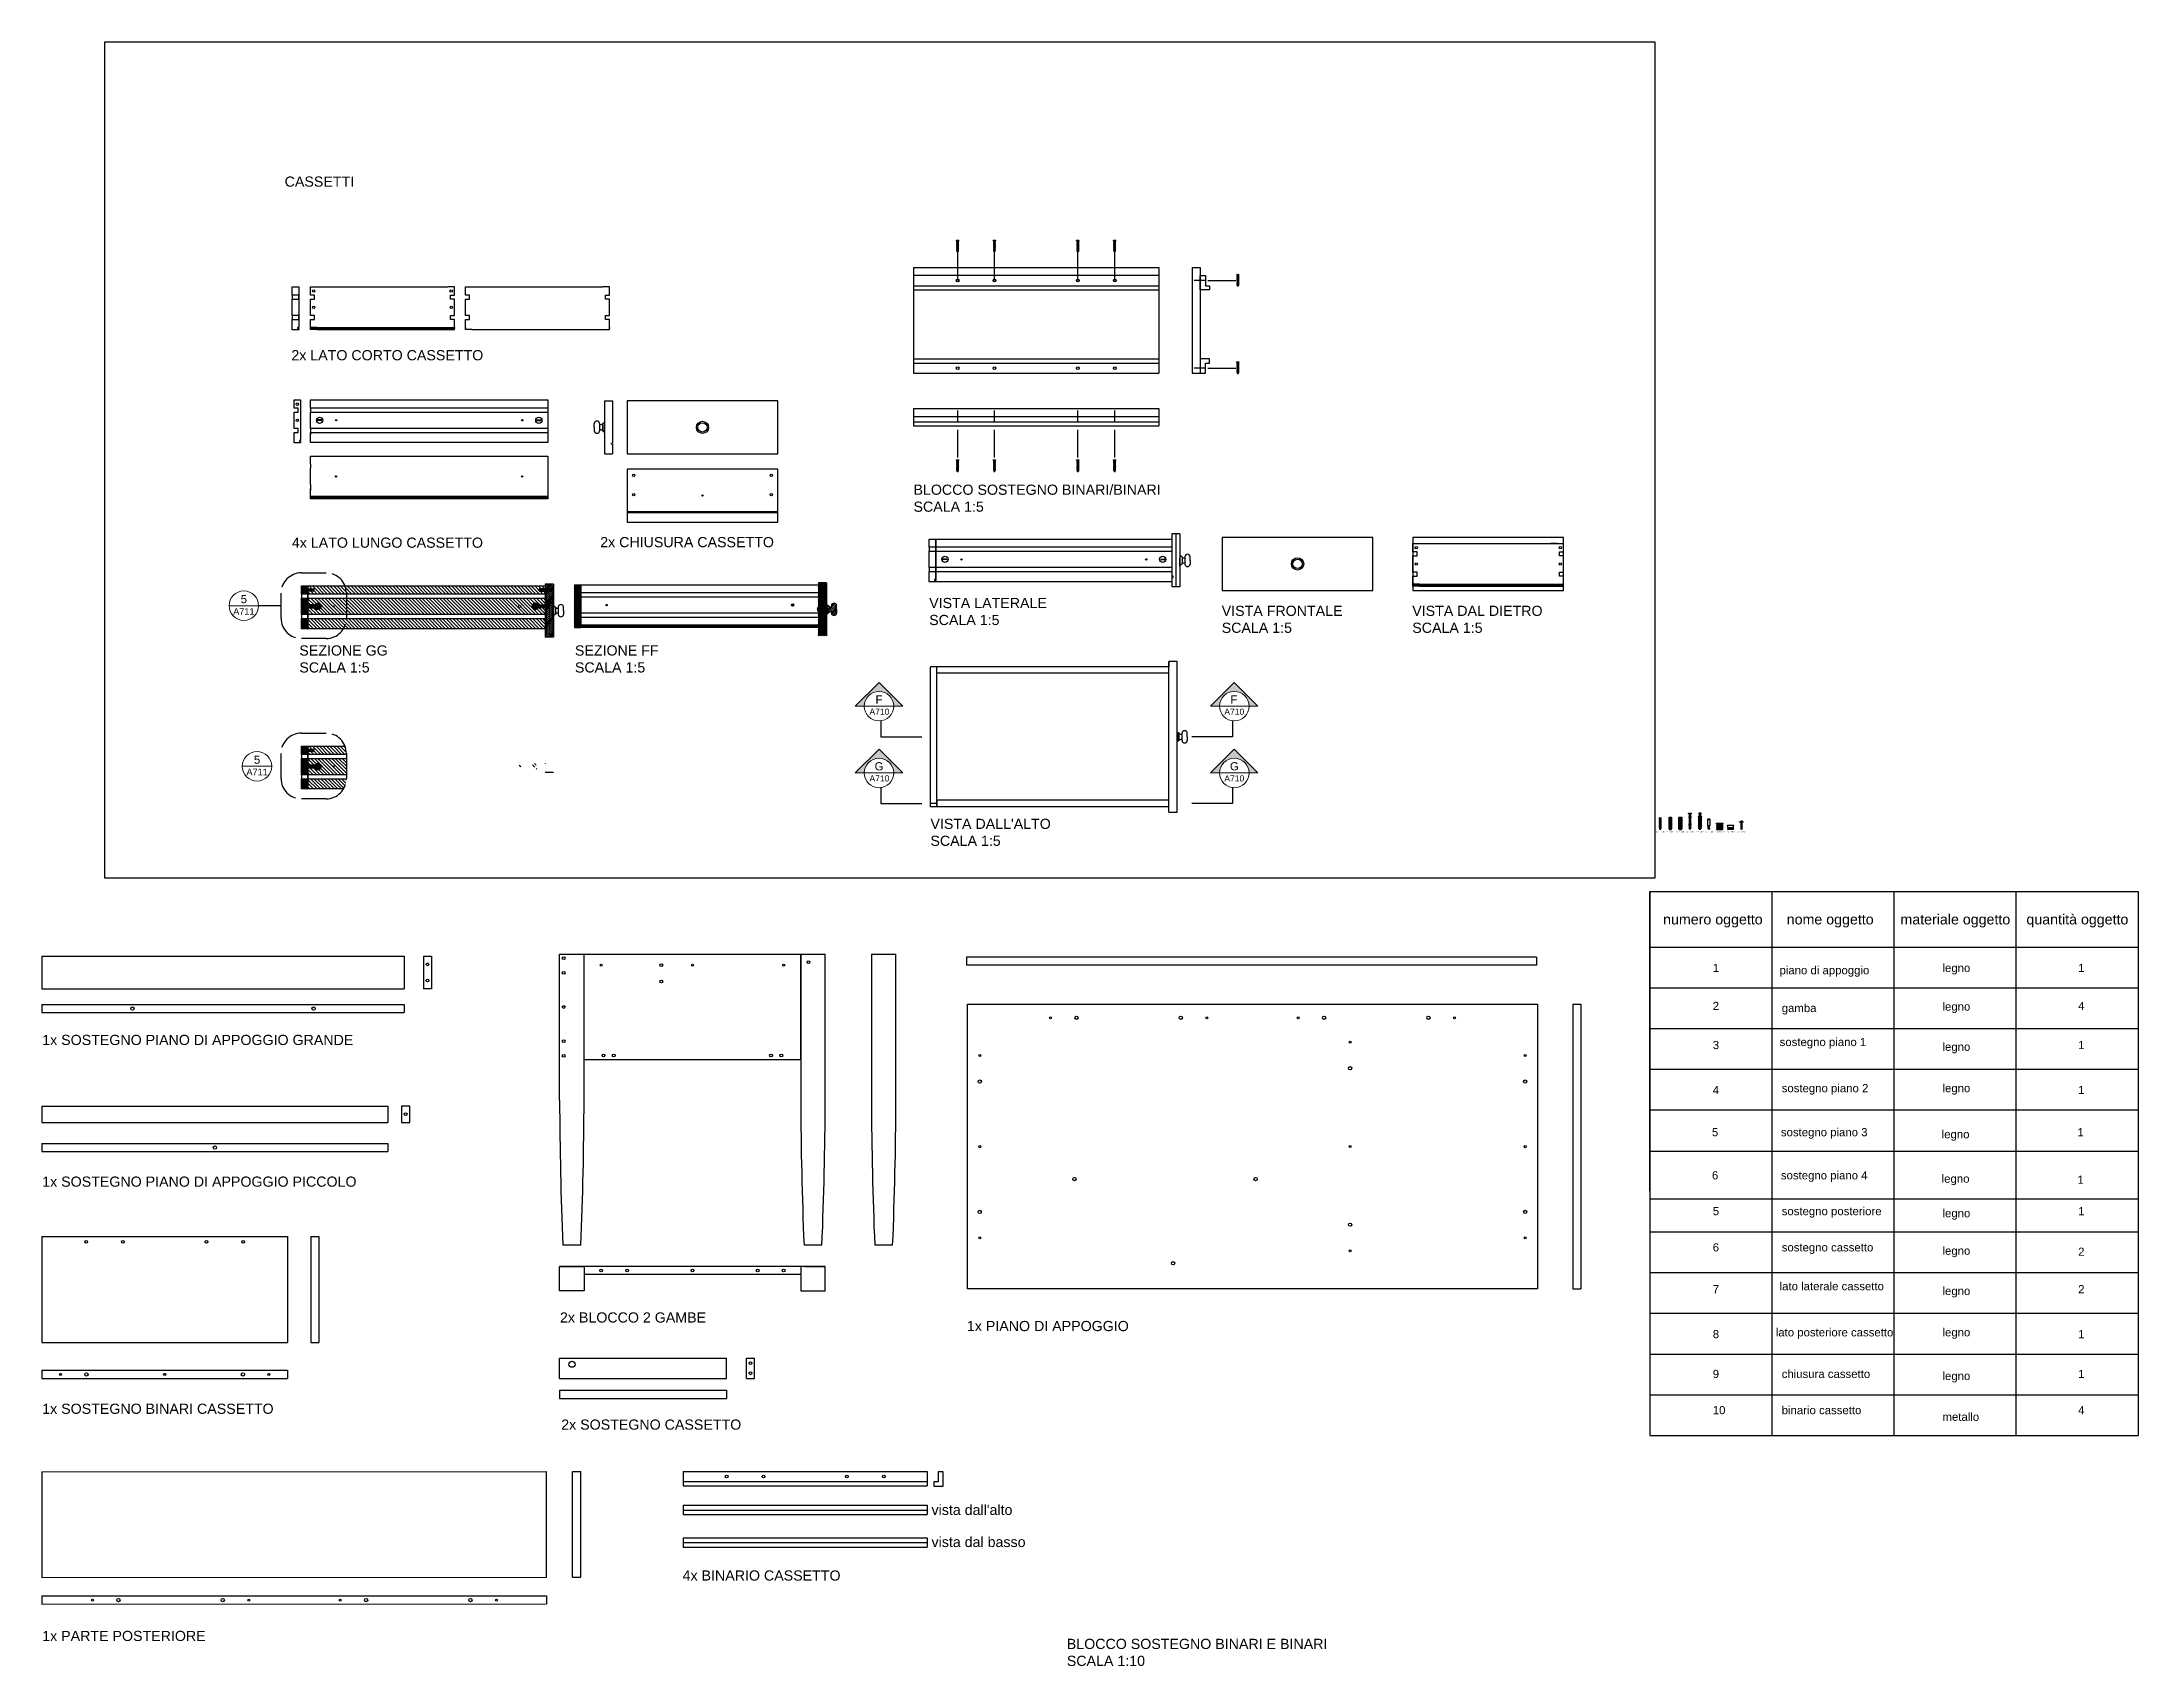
# Model space of a CAD drawing. Header units: millimetres. Extents: x 233 to 6102, y 2 to 2508.
# Drawn here: x 4824 to 5339, y 1715 to 2114 of the extents above; entities that cross this region are included whole.
import ezdxf
from ezdxf.enums import TextEntityAlignment as Align

# ---------------------------------------------------------------- set-up
doc = ezdxf.new("R2010")
doc.units = ezdxf.units.MM
doc.linetypes.add('TRATTOPUNTO2', pattern=[12.7, 6.35, -3.175, 0, -3.175])
doc.layers.add('A-ANNO-SYMB', color=202, linetype='Continuous', lineweight=18)
for name, color, linetype in [('ALTRE LINEE', 70, 'Continuous'), ('CONTRONO SEZIONI', 26, 'Continuous'), ('G-ANNO-GEOMETRY', 7, 'Continuous'), ('G-ANNO-SYSTEM', 7, 'Continuous'), ('SIMBOLI', 201, 'Continuous'), ('Viti', 3, 'Continuous')]:
    doc.layers.add(name, color=color, linetype=linetype)
doc.styles.add('ARIAL', font='arial.ttf')
doc.styles.get("Standard").update_dxf_attribs({"font": 'arial.ttf'})
pattern_1 = [(45, (4313.34724, 2097.5608), (-0.12796865, 0.12796865), [])]
pattern_2 = [(229, (4380.44268, 2117.6533), (0.20128105, -0.17497094), [])]
pattern_3 = [(45, (4313.34724, 2058.18178), (-0.12796865, 0.12796865), [])]

msp = doc.modelspace()

# ---------------------------------------------------------------- texts
at = {"char_height": 0.3, "attachment_point": 1}
for s, width, heights, insert in [('12x 102138', 2.554, [0.0755], (5220.84, 1919.67)), ('8x 101345', 2.0756, [0.0755], (5223.51, 1919.67)), ('26x 101350', 2.1916, [0.365], (5225.98, 1919.67)), ('3x 107603', 2.3075, [0.119], (5228.27, 1919.67)), ('35x 118381', 2.0756, [0.0755], (5230.72, 1919.67)), ('2x 101560', 2.0756, [0.0755], (5233.11, 1919.67)), ('27x 122741', 2.0756, [0.0755], (5235.6, 1919.67)), ('8x 120076', 2.0756, [0.0755], (5238.34, 1919.67)), ('2x 100413', 2.0756, [0.0755], (5240.96, 1919.67))]:
    msp.add_mtext_dynamic_manual_height_columns(s, width=width, gutter_width=12.5, heights=heights, dxfattribs=dict(at, insert=insert))
at = {"attachment_point": 1, "style": 'ARIAL'}
for s, width, heights, insert, char_height in [('numero oggetto', 30, [0], (5222.67, 1899.26), 2.5), ('nome oggetto', 30, [0], (5253.04, 1899.26), 2.5), ('materiale oggetto', 30, [0], (5280.98, 1899.26), 2.5), ('quantità oggetto', 30, [0], (5311.94, 1899.26), 2.5), ('1', 30, [0], (5234.87, 1887.07), 2), ('piano di appoggio', 27.0064, [6.92], (5251.27, 1886.51), 2), ('legno', 30, [0], (5291.31, 1887.07), 2), ('1', 30, [0], (5324.66, 1887.07), 2), ('2', 30, [0], (5234.87, 1877.74), 2), ('gamba', 31.7227, [7.57], (5251.81, 1877.22), 2), ('legno', 30, [0], (5291.31, 1877.59), 2), ('4', 30, [0], (5324.66, 1877.74), 2), ('3', 30, [0], (5234.87, 1868.13), 2), ('sostegno piano 1', 30, [0], (5251.3, 1868.87), 2), ('legno', 30, [0], (5291.31, 1867.7), 2), ('1', 30, [0], (5324.66, 1868.13), 2), ('4', 30, [0], (5234.87, 1857.09), 2), ('sostegno piano 2', 30, [0], (5251.81, 1857.53), 2), ('legno', 30, [0], (5291.31, 1857.54), 2), ('1', 30, [0], (5324.66, 1857.09), 2), ('5', 30, [0], (5234.67, 1846.71), 2), ('sostegno piano 3', 30, [0], (5251.61, 1846.71), 2), ('legno', 30, [0], (5291.11, 1846.21), 2), ('1', 30, [0], (5324.46, 1846.71), 2), ('6', 30, [0], (5234.67, 1836.11), 2), ('sostegno piano 4', 30, [0], (5251.61, 1836.11), 2), ('legno', 30, [0], (5291.11, 1835.29), 2), ('1', 30, [0], (5324.46, 1835.03), 2), ('5', 30, [0], (5234.87, 1827.31), 2), ('sostegno posteriore', 30, [0], (5251.81, 1827.31), 2), ('legno', 30, [0], (5291.31, 1826.81), 2), ('1', 30, [0], (5324.66, 1827.31), 2), ('6', 30, [0], (5234.87, 1818.41), 2), ('sostegno cassetto', 30, [0], (5251.81, 1818.41), 2), ('legno', 30, [0], (5291.31, 1817.59), 2), ('2', 30, [0], (5324.66, 1817.34), 2), ('7', 30, [0], (5234.87, 1808.13), 2), ('lato laterale cassetto', 30, [0], (5251.3, 1808.87), 2), ('legno', 30, [0], (5291.31, 1807.7), 2), ('2', 30, [0], (5324.66, 1808.13), 2), ('lato posteriore cassetto', 30, [0], (5250.35, 1797.53), 2), ('legno', 30, [0], (5291.31, 1797.54), 2), ('8', 30, [0], (5234.87, 1797.09), 2), ('1', 30, [0], (5324.66, 1797.09), 2), ('9', 30, [0], (5234.87, 1787.31), 2), ('chiusura cassetto', 30, [0], (5251.81, 1787.31), 2), ('1', 30, [0], (5324.66, 1787.31), 2), ('legno', 30, [0], (5291.31, 1786.81), 2), ('10', 30, [0], (5234.87, 1778.41), 2), ('binario cassetto', 30, [0], (5251.81, 1778.41), 2), ('metallo', 30, [0], (5291.31, 1776.78), 2), ('4', 30, [0], (5324.66, 1778.41), 2)]:
    msp.add_mtext_dynamic_manual_height_columns(s, width=width, gutter_width=12.5, heights=heights, dxfattribs=dict(at, insert=insert, char_height=char_height))
at = {"layer": 'G-ANNO-GEOMETRY', "lineweight": -3, "char_height": 2.5, "attachment_point": 1}
for s, width, heights, insert in [('CASSETTI', 66.145, [0], (4883.97, 2080.54)), ('2x LATO CORTO CASSETTO', 47.3749, [2.9], (4885.62, 2037.88)), ('BLOCCO SOSTEGNO BINARI/BINARI\\PSCALA 1:5', 82.6768, [14.82], (5038.48, 2004.83)), ('4x LATO LUNGO CASSETTO', 47.6997, [2.9], (4885.74, 1991.82)), ('2x CHIUSURA CASSETTO', 45.0112, [9.11], (4961.5, 1991.95)), ('VISTA LATERALE\\PSCALA 1:5', 36.7471, [7.3], (5042.34, 1976.99)), ('VISTA FRONTALE\\PSCALA 1:5', 31.2704, [0], (5114.21, 1975.07)), ('VISTA DAL DIETRO\\PSCALA 1:5', 32.0118, [9.89], (5161.03, 1975.07)), ("VISTA DALL'ALTO\\PSCALA 1:5", 36.7471, [7.3], (5042.64, 1922.73)), ('1x SOSTEGNO PIANO DI APPOGGIO GRANDE', 86.4193, [6.2], (4824.4, 1869.63)), ('1x SOSTEGNO PIANO DI APPOGGIO PICCOLO', 84.0246, [4.41], (4824.4, 1834.81)), ('2x BLOCCO 2 GAMBE', 52.2955, [0], (4951.62, 1801.43)), ('1x PIANO DI APPOGGIO', 52.2955, [0], (5051.6, 1799.33)), ('1x SOSTEGNO BINARI CASSETTO', 57.9828, [4.11], (4824.4, 1779)), ('2x SOSTEGNO CASSETTO', 52.2955, [0], (4951.92, 1775.11)), ('4x BINARIO CASSETTO', 41.5129, [0], (4981.75, 1738.03)), ('1x PARTE POSTERIORE', 52.2955, [0], (4824.4, 1723.18)), ('BLOCCO SOSTEGNO BINARI E BINARI\\PSCALA 1:10', 70.3839, [16.7], (5076.15, 1721.22))]:
    msp.add_mtext_dynamic_manual_height_columns(s, width=width, gutter_width=12.5, heights=heights, dxfattribs=dict(at, insert=insert))
at = {"layer": 'G-ANNO-GEOMETRY', "char_height": 2.5, "attachment_point": 1}
for s, insert in [("vista dall'alto", (5042.91, 1754.16)), ('vista dal basso', (5042.91, 1746.27))]:
    msp.add_mtext_dynamic_manual_height_columns(s, width=27.3162, gutter_width=12.5, heights=[6.71], dxfattribs=dict(at, insert=insert))
at = {"layer": 'G-ANNO-SYSTEM', "char_height": 2.5, "attachment_point": 1}
for s, insert in [('SEZIONE GG\\PSCALA 1:5', (4887.58, 1965.33)), ('SEZIONE FF\\PSCALA 1:5', (4955.29, 1965.33))]:
    msp.add_mtext_dynamic_manual_height_columns(s, width=39.8684, gutter_width=12.5, heights=[0], dxfattribs=dict(at, insert=insert))

# ---------------------------------------------------------------- blocks, each defined once
blk = doc.blocks.new('SYMBOL')
at = {"layer": 'A-ANNO-SYMB', "linetype": 'Continuous', "lineweight": 20}
h = blk.add_hatch(color=256, dxfattribs=at)
h.dxf.hatch_style = 1
h.paths.add_polyline_path([(11.206, 4.948), (11.316, 4.948, -1), (11.678, 4.948), (11.788, 4.948), (11.497, 5.241)])
at = {"linetype": 'Continuous', "lineweight": 20}
blk.add_line((11.316, 4.948), (11.678, 4.948), dxfattribs=at)
at = {"layer": 'A-ANNO-SYMB', "linetype": 'Continuous', "lineweight": 20}
for p, q in [((11.206, 4.948), (11.497, 5.241)), ((11.788, 4.948), (11.497, 5.241)), ((11.316, 4.948), (11.206, 4.948)), ((11.678, 4.948), (11.788, 4.948))]:
    blk.add_line(p, q, dxfattribs=at)
blk.add_circle((11.497, 4.948), 0.181, dxfattribs=at)
for tag, p in [('SEZIONE', (11.497, 4.918)), ('TAVOLA', (11.497, 5.08))]:
    blk.add_attdef(tag, text='', height=0.1, dxfattribs=at).set_placement(p, align=Align.TOP_CENTER)
blk = doc.blocks.new('DETAGLI')
at = {"layer": 'A-ANNO-SYMB', "linetype": 'Continuous'}
blk.add_line((486.7, 356.2), (504.8, 356.2), dxfattribs=at)
blk.add_circle((495.7, 356.2), 9.05, dxfattribs=at)
for tag, p in [('TAVOLA', (495.7, 362.8)), ('SEZIONE', (495.7, 354.7))]:
    blk.add_attdef(tag, text='', height=5, dxfattribs=at).set_placement(p, align=Align.TOP_CENTER)

# ---------------------------------------------------------------- hatches: boundary and pattern name
at = {"layer": 'ALTRE LINEE'}
h = msp.add_hatch(dxfattribs=at)
h.set_pattern_fill('ANSI31', color=256, scale=0.057)
h.set_pattern_definition(pattern_1)
h.paths.add_polyline_path([(4889.68, 1978.62), (4888.29, 1978.62), (4888.18, 1978.71), (4888.18, 1979.13), (4888.29, 1979.22), (4889.68, 1979.22), (4889.68, 1979.92), (4888.07, 1979.92), (4888.07, 1977.92), (4889.68, 1977.92)])
h = msp.add_hatch(dxfattribs=at)
h.set_pattern_fill('ANSI31', color=256, scale=0.19, angle=90)
h.set_pattern_definition([(135, (4313.34724, 2097.5608), (-0.42656217, -0.42656217), [])])
h.paths.add_polyline_path([(4895.82, 1974.92, -1), (4896.14, 1974.92, -1)], flags=16)
h.paths.add_polyline_path([(4895.89, 1974.92, -1), (4896.07, 1974.92, -1)], flags=0)
h.paths.add_polyline_path([(4892.88, 1974.95, -0.74706), (4891.49, 1974.53), (4891.49, 1974.58, 0.147415), (4892.34, 1974.47, 0.084542), (4892.46, 1974.76), (4891.97, 1974.76), (4891.97, 1974.56), (4891.88, 1974.56), (4891.88, 1975.33), (4891.97, 1975.33), (4891.97, 1975.12), (4892.46, 1975.12, 0.085849), (4892.34, 1975.42, 0.147415), (4891.49, 1975.31), (4891.49, 1975.36, -0.74706)], flags=16)
h.paths.add_polyline_path([(4892.72, 1974.65), (4892.49, 1974.65), (4892.49, 1975.24), (4892.72, 1975.24)], flags=0)
h.paths.add_polyline_path([(4941.99, 1974.92, -1), (4941.42, 1974.92, -1)], flags=16)
h.paths.add_polyline_path([(4941.49, 1974.98), (4941.64, 1974.98), (4941.64, 1975.13), (4941.76, 1975.13), (4941.76, 1974.98), (4941.91, 1974.98), (4941.91, 1974.86), (4941.76, 1974.86), (4941.76, 1974.71), (4941.64, 1974.71), (4941.64, 1974.86), (4941.49, 1974.86)], flags=0)
h.paths.add_polyline_path([(4944.8, 1974.94, -0.74706), (4946.19, 1975.35), (4946.19, 1975.3, 0.147415), (4945.34, 1975.42, 0.084542), (4945.23, 1975.12), (4945.71, 1975.12), (4945.71, 1975.33), (4945.8, 1975.33), (4945.8, 1974.56), (4945.71, 1974.56), (4945.71, 1974.76), (4945.23, 1974.76, 0.085849), (4945.34, 1974.46, 0.147415), (4946.19, 1974.58), (4946.19, 1974.53, -0.74706)], flags=16)
h.paths.add_polyline_path([(4944.97, 1975.24), (4945.2, 1975.24), (4945.2, 1974.65), (4944.97, 1974.65)], flags=0)
h.paths.add_polyline_path([(4946.5, 1979.13), (4946.61, 1979.22), (4948, 1979.22), (4948, 1979.92), (4889.68, 1979.92), (4889.68, 1979.22), (4891.08, 1979.22), (4891.19, 1979.13), (4891.19, 1978.71), (4891.08, 1978.62), (4889.68, 1978.62), (4889.68, 1977.92), (4948, 1977.92), (4948, 1978.62), (4946.61, 1978.62), (4946.5, 1978.71)])
h.paths.add_polyline_path([(4948, 1971.92), (4889.68, 1971.92), (4889.68, 1969.97), (4889.68, 1969.42), (4891.29, 1969.42), (4948, 1969.42), (4948, 1969.67)])
h.paths.add_polyline_path([(4945.8, 1974.59), (4945.8, 1975.29), (4947.95, 1975.29), (4947.95, 1975.33), (4948, 1975.33), (4948, 1976.92), (4889.68, 1976.92), (4889.68, 1975.33), (4889.74, 1975.33), (4889.74, 1975.29), (4891.88, 1975.29), (4891.88, 1974.59), (4889.74, 1974.59), (4889.74, 1974.56), (4889.68, 1974.56), (4889.68, 1972.92), (4948, 1972.92), (4948, 1974.56), (4947.95, 1974.56), (4947.95, 1974.59)])
h = msp.add_hatch(dxfattribs=at)
h.set_pattern_fill('ANSI31', color=256, scale=0.1, angle=184)
h.set_pattern_definition([(229, (4313.34724, 2097.5608), (0.23962029, -0.20829874), [])])
edge = h.paths.add_edge_path()
edge.add_line((4950, 1980.37), (4948, 1980.37))
edge.add_line((4948, 1980.37), (4948, 1979.22))
edge.add_line((4948, 1979.22), (4949.39, 1979.22))
edge.add_line((4949.39, 1979.22), (4949.51, 1979.13))
edge.add_line((4949.51, 1979.13), (4949.51, 1978.71))
edge.add_line((4949.51, 1978.71), (4949.39, 1978.62))
edge.add_line((4949.39, 1978.62), (4948, 1978.62))
edge.add_line((4948, 1978.62), (4948, 1975.16))
edge.add_line((4948, 1975.16), (4948.14, 1975.16))
edge.add_line((4948.14, 1975.16), (4948.16, 1975.25))
edge.add_line((4948.16, 1975.25), (4948.21, 1975.25))
edge.add_line((4948.21, 1975.25), (4948.21, 1975.16))
edge.add_line((4948.21, 1975.16), (4948.3, 1975.16))
edge.add_line((4948.3, 1975.16), (4948.32, 1975.25))
edge.add_line((4948.32, 1975.25), (4948.37, 1975.25))
edge.add_line((4948.37, 1975.25), (4948.37, 1975.16))
edge.add_line((4948.37, 1975.16), (4948.44, 1975.16))
edge.add_line((4948.44, 1975.16), (4948.47, 1975.25))
edge.add_line((4948.47, 1975.25), (4948.52, 1975.25))
edge.add_line((4948.52, 1975.25), (4948.52, 1975.16))
edge.add_line((4948.52, 1975.16), (4948.59, 1975.16))
edge.add_line((4948.59, 1975.16), (4948.61, 1975.25))
edge.add_line((4948.61, 1975.25), (4948.66, 1975.25))
edge.add_line((4948.66, 1975.25), (4948.66, 1975.16))
edge.add_line((4948.66, 1975.16), (4948.73, 1975.16))
edge.add_line((4948.73, 1975.16), (4948.75, 1975.25))
edge.add_line((4948.75, 1975.25), (4948.8, 1975.25))
edge.add_line((4948.8, 1975.25), (4948.8, 1975.16))
edge.add_line((4948.8, 1975.16), (4948.85, 1975.16))
edge.add_arc((4948.65, 1974.96), 0.285, -46.2996, 46.2996, ccw=False)
edge.add_line((4948.85, 1974.75), (4948.68, 1974.75))
edge.add_line((4948.68, 1974.75), (4948.65, 1974.67))
edge.add_line((4948.65, 1974.67), (4948.6, 1974.67))
edge.add_line((4948.6, 1974.67), (4948.6, 1974.75))
edge.add_line((4948.6, 1974.75), (4948.53, 1974.75))
edge.add_line((4948.53, 1974.75), (4948.51, 1974.67))
edge.add_line((4948.51, 1974.67), (4948.46, 1974.67))
edge.add_line((4948.46, 1974.67), (4948.46, 1974.75))
edge.add_line((4948.46, 1974.75), (4948.39, 1974.75))
edge.add_line((4948.39, 1974.75), (4948.37, 1974.67))
edge.add_line((4948.37, 1974.67), (4948.32, 1974.67))
edge.add_line((4948.32, 1974.67), (4948.32, 1974.75))
edge.add_line((4948.32, 1974.75), (4948.25, 1974.75))
edge.add_line((4948.25, 1974.75), (4948.23, 1974.67))
edge.add_line((4948.23, 1974.67), (4948.18, 1974.67))
edge.add_line((4948.18, 1974.67), (4948.18, 1974.75))
edge.add_line((4948.18, 1974.75), (4948.09, 1974.75))
edge.add_line((4948.09, 1974.75), (4948.07, 1974.67))
edge.add_line((4948.07, 1974.67), (4948, 1974.67))
edge.add_line((4948, 1974.67), (4948, 1969.97))
edge.add_line((4948, 1969.97), (4948.3, 1969.97))
edge.add_line((4948.3, 1969.97), (4948.3, 1969.72))
edge.add_line((4948.3, 1969.72), (4948, 1969.72))
edge.add_line((4948, 1969.72), (4948, 1969.42))
edge.add_line((4948, 1969.42), (4948, 1967.37))
edge.add_line((4948, 1967.37), (4950, 1967.37))
edge.add_line((4950, 1967.37), (4950, 1980.37))
h = msp.add_hatch(dxfattribs=at)
h.set_pattern_fill('ANSI31', color=256, scale=0.084, angle=184)
h.set_pattern_definition(pattern_2)
h.paths.add_polyline_path([(4955.17, 1969.73), (4956.77, 1969.73), (4956.77, 1980.23), (4955.17, 1980.23)])
h = msp.add_hatch(dxfattribs=at)
h.set_pattern_fill('ANSI31', color=256, scale=0.084, angle=184)
h.set_pattern_definition(pattern_2)
h.paths.add_polyline_path([(5017.1, 1980.68), (5015.1, 1980.68), (5015.1, 1974.36), (5015.14, 1974.33), (5015.16, 1974.38), (5015.21, 1974.33), (5015.23, 1974.38), (5015.28, 1974.33), (5015.3, 1974.38), (5015.35, 1974.33), (5015.37, 1974.38), (5015.42, 1974.33), (5015.44, 1974.38), (5015.49, 1974.33), (5015.51, 1974.38), (5015.56, 1974.33), (5015.58, 1974.38), (5015.63, 1974.33), (5015.65, 1974.38), (5015.7, 1974.33), (5015.72, 1974.38), (5015.77, 1974.33), (5015.79, 1974.38), (5015.84, 1974.33), (5015.86, 1974.38), (5015.91, 1974.33), (5015.93, 1974.38), (5015.98, 1974.33), (5016, 1974.38), (5016.05, 1974.32), (5016.07, 1974.37), (5016.12, 1974.32), (5016.14, 1974.37), (5016.19, 1974.32), (5016.21, 1974.37), (5016.26, 1974.32), (5016.28, 1974.37), (5016.33, 1974.32), (5016.35, 1974.37), (5016.4, 1974.32), (5016.42, 1974.37), (5016.47, 1974.32), (5016.49, 1974.37), (5016.54, 1974.32), (5016.56, 1974.37), (5016.61, 1974.32), (5016.63, 1974.36), (5016.68, 1974.31), (5016.7, 1974.36), (5016.75, 1974.31), (5016.77, 1974.36), (5016.82, 1974.31), (5016.84, 1974.36), (5016.89, 1974.31), (5016.91, 1974.36), (5016.96, 1974.31), (5016.98, 1974.36), (5017.03, 1974.31), (5017.05, 1974.36), (5017.1, 1974.31), (5017.1, 1974.32)])
h.paths.add_polyline_path([(5017.1, 1973.96), (5017.05, 1974.01), (5017.03, 1973.96), (5016.98, 1974.01), (5016.96, 1973.96), (5016.91, 1974.01), (5016.89, 1973.96), (5016.84, 1974.01), (5016.82, 1973.96), (5016.77, 1974.01), (5016.75, 1973.96), (5016.7, 1974.01), (5016.68, 1973.96), (5016.63, 1974.02), (5016.61, 1973.97), (5016.56, 1974.02), (5016.54, 1973.97), (5016.49, 1974.02), (5016.47, 1973.97), (5016.42, 1974.02), (5016.4, 1973.97), (5016.35, 1974.02), (5016.33, 1973.97), (5016.28, 1974.02), (5016.26, 1973.97), (5016.21, 1974.02), (5016.19, 1973.97), (5016.14, 1974.02), (5016.12, 1973.97), (5016.07, 1974.02), (5016.05, 1973.98), (5016, 1974.03), (5015.98, 1973.98), (5015.93, 1974.03), (5015.91, 1973.98), (5015.86, 1974.03), (5015.84, 1973.98), (5015.79, 1974.03), (5015.77, 1973.98), (5015.72, 1974.03), (5015.7, 1973.98), (5015.65, 1974.03), (5015.63, 1973.98), (5015.58, 1974.03), (5015.56, 1973.98), (5015.51, 1974.03), (5015.49, 1973.98), (5015.44, 1974.03), (5015.42, 1973.98), (5015.37, 1974.03), (5015.35, 1973.98), (5015.3, 1974.03), (5015.28, 1973.98), (5015.23, 1974.03), (5015.21, 1973.98), (5015.16, 1974.03), (5015.14, 1973.98), (5015.1, 1974.02), (5015.1, 1970.33), (5015.4, 1970.33), (5015.4, 1970.03), (5015.1, 1970.03), (5015.1, 1969.73), (5015.1, 1967.68), (5017.1, 1967.68)])
h = msp.add_hatch(dxfattribs=at)
h.set_pattern_fill('ANSI31', color=256, scale=0.057)
h.set_pattern_definition(pattern_1)
h.paths.add_polyline_path([(4889.68, 1976.92), (4888.07, 1976.92), (4888.07, 1972.92), (4889.68, 1972.92), (4889.68, 1974.75), (4889.66, 1974.75), (4889.67, 1974.72), (4889.67, 1974.67), (4889.62, 1974.67), (4889.6, 1974.75), (4889.5, 1974.75), (4889.51, 1974.72), (4889.51, 1974.67), (4889.46, 1974.67), (4889.44, 1974.75), (4889.36, 1974.75), (4889.37, 1974.72), (4889.37, 1974.67), (4889.32, 1974.67), (4889.29, 1974.75), (4889.22, 1974.75), (4889.22, 1974.72), (4889.22, 1974.67), (4889.17, 1974.67), (4889.15, 1974.75), (4889.07, 1974.75), (4889.08, 1974.72), (4889.08, 1974.67), (4889.03, 1974.67), (4889.01, 1974.75), (4888.83, 1974.75, -0.427564), (4888.83, 1975.16), (4888.9, 1975.16), (4888.89, 1975.2), (4888.89, 1975.25), (4888.94, 1975.25), (4888.96, 1975.16), (4889.04, 1975.16), (4889.03, 1975.2), (4889.03, 1975.25), (4889.08, 1975.25), (4889.1, 1975.16), (4889.18, 1975.16), (4889.17, 1975.2), (4889.17, 1975.25), (4889.22, 1975.25), (4889.24, 1975.16), (4889.32, 1975.16), (4889.31, 1975.2), (4889.31, 1975.25), (4889.36, 1975.25), (4889.39, 1975.16), (4889.48, 1975.16), (4889.47, 1975.2), (4889.47, 1975.25), (4889.52, 1975.25), (4889.55, 1975.16), (4889.68, 1975.16)])
h.paths.add_polyline_path([(4889.68, 1971.92), (4888.07, 1971.92), (4888.07, 1969.42), (4889.68, 1969.42), (4889.68, 1969.72), (4889.38, 1969.72), (4889.38, 1969.97), (4889.68, 1969.97)])
h = msp.add_hatch(dxfattribs=at)
h.set_pattern_fill('ANSI31', color=256, scale=0.12, angle=184)
h.set_pattern_definition([(229, (4380.44268, 2117.6533), (0.28754435, -0.2499585), [])])
h.paths.add_polyline_path([(5019.6, 1975.11, 0.866667), (5018.3, 1975.11), (5018.3, 1974.79), (5018.22, 1974.79, -0.131767), (5017.68, 1974.92, -0.18996), (5017.59, 1975.04, 0.32497), (5017.4, 1975.18), (5017.3, 1975.18, 0.414214), (5017.1, 1974.98), (5017.1, 1974.32), (5017.12, 1974.36), (5017.17, 1974.31), (5017.19, 1974.36), (5017.24, 1974.31), (5017.26, 1974.36), (5017.31, 1974.31), (5017.33, 1974.36), (5017.38, 1974.31), (5017.4, 1974.36), (5017.45, 1974.31), (5017.48, 1974.31, -0.414214), (5017.5, 1974.28), (5017.5, 1974.03, -0.414214), (5017.48, 1974.01), (5017.47, 1974.01), (5017.45, 1973.96), (5017.4, 1974.01), (5017.38, 1973.96), (5017.33, 1974.01), (5017.31, 1973.96), (5017.26, 1974.01), (5017.24, 1973.96), (5017.19, 1974.01), (5017.17, 1973.96), (5017.12, 1974.01), (5017.1, 1973.96), (5017.1, 1973.38, 0.414214), (5017.3, 1973.18), (5017.4, 1973.18, 0.32497), (5017.59, 1973.31, -0.18996), (5017.68, 1973.43, -0.131767), (5018.22, 1973.56), (5018.3, 1973.56), (5018.3, 1973.24, 0.866667), (5019.6, 1973.24), (5019.6, 1974.18)])
h = msp.add_hatch(dxfattribs=at)
h.set_pattern_fill('ANSI31', color=256, scale=0.057)
h.set_pattern_definition(pattern_3)
h.paths.add_polyline_path([(4889.68, 1939.24), (4888.29, 1939.24), (4888.18, 1939.33), (4888.18, 1939.75), (4888.29, 1939.84), (4889.68, 1939.84), (4889.68, 1940.54), (4888.07, 1940.54), (4888.07, 1938.54), (4889.68, 1938.54)])
h = msp.add_hatch(dxfattribs=at)
h.set_pattern_fill('ANSI31', color=256, scale=0.057)
h.set_pattern_definition(pattern_3)
h.paths.add_polyline_path([(4889.68, 1937.54), (4888.07, 1937.54), (4888.07, 1933.54), (4889.68, 1933.54), (4889.68, 1935.37), (4889.66, 1935.37), (4889.67, 1935.34), (4889.67, 1935.29), (4889.62, 1935.29), (4889.6, 1935.37), (4889.5, 1935.37), (4889.51, 1935.34), (4889.51, 1935.29), (4889.46, 1935.29), (4889.44, 1935.37), (4889.36, 1935.37), (4889.37, 1935.34), (4889.37, 1935.29), (4889.32, 1935.29), (4889.29, 1935.37), (4889.22, 1935.37), (4889.22, 1935.34), (4889.22, 1935.29), (4889.17, 1935.29), (4889.15, 1935.37), (4889.07, 1935.37), (4889.08, 1935.34), (4889.08, 1935.29), (4889.03, 1935.29), (4889.01, 1935.37), (4888.83, 1935.37, -0.427564), (4888.83, 1935.78), (4888.9, 1935.78), (4888.89, 1935.82), (4888.89, 1935.87), (4888.94, 1935.87), (4888.96, 1935.78), (4889.04, 1935.78), (4889.03, 1935.82), (4889.03, 1935.87), (4889.08, 1935.87), (4889.1, 1935.78), (4889.18, 1935.78), (4889.17, 1935.82), (4889.17, 1935.87), (4889.22, 1935.87), (4889.24, 1935.78), (4889.32, 1935.78), (4889.31, 1935.82), (4889.31, 1935.87), (4889.36, 1935.87), (4889.39, 1935.78), (4889.48, 1935.78), (4889.47, 1935.82), (4889.47, 1935.87), (4889.52, 1935.87), (4889.55, 1935.78), (4889.68, 1935.78)])
h.paths.add_polyline_path([(4889.68, 1932.54), (4888.07, 1932.54), (4888.07, 1930.04), (4889.68, 1930.04), (4889.68, 1930.34), (4889.38, 1930.34), (4889.38, 1930.59), (4889.68, 1930.59)])
h = msp.add_hatch(dxfattribs=at)
h.set_pattern_fill('ANSI31', color=256, scale=0.19, angle=90)
h.set_pattern_definition([(135, (4313.34724, 2058.1818), (-0.42656217, -0.42656217), [])])
h.paths.add_polyline_path([(4895.82, 1935.54, -1), (4896.14, 1935.54, -1)], flags=16)
h.paths.add_polyline_path([(4895.89, 1935.54, -1), (4896.07, 1935.54, -1)], flags=0)
h.paths.add_polyline_path([(4892.88, 1935.57, -0.74706), (4891.49, 1935.16), (4891.49, 1935.2, 0.147415), (4892.34, 1935.09, 0.084542), (4892.46, 1935.38), (4891.97, 1935.38), (4891.97, 1935.18), (4891.88, 1935.18), (4891.88, 1935.95), (4891.97, 1935.95), (4891.97, 1935.75), (4892.46, 1935.75, 0.085849), (4892.34, 1936.04, 0.147415), (4891.49, 1935.93), (4891.49, 1935.98, -0.74706)], flags=16)
h.paths.add_polyline_path([(4892.72, 1935.27), (4892.49, 1935.27), (4892.49, 1935.86), (4892.72, 1935.86)], flags=0)
h.paths.add_polyline_path([(4941.99, 1935.54, -1), (4941.42, 1935.54, -1)], flags=16)
h.paths.add_polyline_path([(4941.49, 1935.6), (4941.64, 1935.6), (4941.64, 1935.75), (4941.76, 1935.75), (4941.76, 1935.6), (4941.91, 1935.6), (4941.91, 1935.48), (4941.76, 1935.48), (4941.76, 1935.33), (4941.64, 1935.33), (4941.64, 1935.48), (4941.49, 1935.48)], flags=0)
h.paths.add_polyline_path([(4944.8, 1935.56, -0.74706), (4946.19, 1935.97), (4946.19, 1935.93, 0.147415), (4945.34, 1936.04, 0.084542), (4945.23, 1935.75), (4945.71, 1935.75), (4945.71, 1935.95), (4945.8, 1935.95), (4945.8, 1935.18), (4945.71, 1935.18), (4945.71, 1935.38), (4945.23, 1935.38, 0.085849), (4945.34, 1935.09, 0.147415), (4946.19, 1935.2), (4946.19, 1935.15, -0.74706)], flags=16)
h.paths.add_polyline_path([(4944.97, 1935.86), (4945.2, 1935.86), (4945.2, 1935.27), (4944.97, 1935.27)], flags=0)
edge = h.paths.add_edge_path()
edge.add_arc((4894.13, 1932.62), 5, 328.9262, 359.0751)
edge.add_line((4899.13, 1932.54), (4889.68, 1932.54))
edge.add_line((4889.68, 1932.54), (4889.68, 1930.59))
edge.add_line((4889.68, 1930.59), (4889.68, 1930.04))
edge.add_line((4889.68, 1930.04), (4898.41, 1930.04))
h.paths.add_polyline_path([(4899.13, 1933.54), (4899.13, 1937.54), (4889.68, 1937.54), (4889.68, 1935.95), (4889.74, 1935.95), (4889.74, 1935.91), (4891.88, 1935.91), (4891.88, 1935.21), (4889.74, 1935.21), (4889.74, 1935.18), (4889.68, 1935.18), (4889.68, 1933.54)])
h.paths.add_polyline_path([(4948, 1937.54), (4947.95, 1935.95), (4948, 1935.95)])
edge = h.paths.add_edge_path()
edge.add_arc((4894.13, 1938.76), 5, 360, 380.9284)
edge.add_line((4898.8, 1940.54), (4889.68, 1940.54))
edge.add_line((4889.68, 1940.54), (4889.68, 1939.84))
edge.add_line((4889.68, 1939.84), (4891.08, 1939.84))
edge.add_line((4891.08, 1939.84), (4891.19, 1939.75))
edge.add_line((4891.19, 1939.75), (4891.19, 1939.33))
edge.add_line((4891.19, 1939.33), (4891.08, 1939.24))
edge.add_line((4891.08, 1939.24), (4889.68, 1939.24))
edge.add_line((4889.68, 1939.24), (4889.68, 1938.54))
edge.add_line((4889.68, 1938.54), (4899.13, 1938.54))
edge.add_line((4899.13, 1938.54), (4899.13, 1938.76))
at = {"layer": 'Viti'}
h = msp.add_hatch(dxfattribs=at)
h.set_pattern_fill('ANSI31', color=256, scale=0.0084, angle=180)
h.set_pattern_definition([(225, (5524.338976, 1852.326216), (0.0188585379, -0.0188585379), [])])
h.paths.add_polyline_path([(4892.88, 1974.95, 0.294676), (4892.44, 1975.64), (4892.34, 1975.42, -0.085849), (4892.46, 1975.12), (4892.49, 1975.12), (4892.49, 1975.24), (4892.72, 1975.24), (4892.72, 1974.65), (4892.49, 1974.65), (4892.49, 1974.76), (4892.46, 1974.76, -0.084542), (4892.34, 1974.47, -0.094878), (4891.78, 1974.49), (4891.78, 1974.27, 0.559973)])
h = msp.add_hatch(dxfattribs=at)
h.set_pattern_fill('ANSI31', color=256, scale=0.0084)
h.set_pattern_definition([(45, (4313.347243, 2097.56081), (-0.0188585379, 0.0188585379), [])])
h.paths.add_polyline_path([(4944.8, 1974.94, 0.294676), (4945.25, 1974.25), (4945.34, 1974.46, -0.085849), (4945.23, 1974.76), (4945.2, 1974.76), (4945.2, 1974.65), (4944.97, 1974.65), (4944.97, 1975.24), (4945.2, 1975.24), (4945.2, 1975.12), (4945.23, 1975.12, -0.084542), (4945.34, 1975.42, -0.094878), (4945.9, 1975.4), (4945.9, 1975.62, 0.559973)])
h = msp.add_hatch(dxfattribs=at)
h.set_pattern_fill('ANSI31', color=256, scale=0.0084, angle=180)
h.set_pattern_definition([(225, (5524.338976, 1812.947183), (0.0188585379, -0.0188585379), [])])
h.paths.add_polyline_path([(4892.88, 1935.57, 0.294676), (4892.44, 1936.26), (4892.34, 1936.04, -0.085849), (4892.46, 1935.75), (4892.49, 1935.75), (4892.49, 1935.86), (4892.72, 1935.86), (4892.72, 1935.27), (4892.49, 1935.27), (4892.49, 1935.38), (4892.46, 1935.38, -0.084542), (4892.34, 1935.09, -0.094878), (4891.78, 1935.11), (4891.78, 1934.89, 0.559973)])

# ---------------------------------------------------------------- linework, layer by layer
for p, q in [((5241.76, 1921.86), (5241.72, 1921.82)), ((5241.72, 1921.82), (5241.77, 1921.8)), ((5241.77, 1921.8), (5241.73, 1921.75)), ((5241.73, 1921.75), (5241.78, 1921.73)), ((5241.78, 1921.73), (5241.73, 1921.68)), ((5241.73, 1921.68), (5241.78, 1921.66)), ((5241.78, 1921.66), (5241.73, 1921.61)), ((5241.73, 1921.61), (5241.78, 1921.59)), ((5241.78, 1921.59), (5241.73, 1921.54)), ((5241.73, 1921.54), (5241.78, 1921.52)), ((5241.78, 1921.52), (5241.73, 1921.47)), ((5241.73, 1921.47), (5241.78, 1921.45)), ((5241.78, 1921.45), (5241.73, 1921.4)), ((5241.73, 1921.4), (5241.78, 1921.38)), ((5241.78, 1921.38), (5241.73, 1921.33)), ((5241.73, 1921.33), (5241.78, 1921.31)), ((5241.78, 1921.31), (5241.73, 1921.26)), ((5241.73, 1921.26), (5241.78, 1921.24)), ((5241.78, 1921.24), (5241.73, 1921.19)), ((5241.73, 1921.19), (5241.78, 1921.17)), ((5241.78, 1921.17), (5241.73, 1921.12)), ((5241.73, 1921.12), (5241.78, 1921.1)), ((5241.77, 1921.8), (5242.07, 1921.83)), ((5241.78, 1921.73), (5242.08, 1921.76)), ((5241.78, 1921.66), (5242.08, 1921.69)), ((5241.78, 1921.59), (5242.08, 1921.62)), ((5241.78, 1921.52), (5242.08, 1921.55)), ((5241.78, 1921.45), (5242.08, 1921.48)), ((5241.78, 1921.38), (5242.08, 1921.41)), ((5241.78, 1921.31), (5242.08, 1921.34)), ((5241.78, 1921.24), (5242.08, 1921.27)), ((5241.78, 1921.17), (5242.08, 1921.2)), ((5241.78, 1921.1), (5242.08, 1921.13)), ((5242.07, 1921.83), (5242.11, 1921.86)), ((5242.12, 1921.81), (5242.07, 1921.83)), ((5242.08, 1921.76), (5242.12, 1921.81)), ((5242.13, 1921.74), (5242.08, 1921.76)), ((5242.08, 1921.69), (5242.13, 1921.74)), ((5242.13, 1921.67), (5242.08, 1921.69)), ((5242.08, 1921.62), (5242.13, 1921.67)), ((5242.13, 1921.6), (5242.08, 1921.62)), ((5242.08, 1921.55), (5242.13, 1921.6)), ((5242.13, 1921.53), (5242.08, 1921.55)), ((5242.08, 1921.48), (5242.13, 1921.53)), ((5242.13, 1921.46), (5242.08, 1921.48)), ((5242.08, 1921.41), (5242.13, 1921.46)), ((5242.13, 1921.39), (5242.08, 1921.41)), ((5242.08, 1921.34), (5242.13, 1921.39)), ((5242.13, 1921.32), (5242.08, 1921.34)), ((5242.08, 1921.27), (5242.13, 1921.32)), ((5242.13, 1921.25), (5242.08, 1921.27)), ((5242.08, 1921.2), (5242.13, 1921.25)), ((5242.13, 1921.18), (5242.08, 1921.2)), ((5242.08, 1921.13), (5242.13, 1921.18)), ((5242.13, 1921.11), (5242.08, 1921.13)), ((5242.08, 1921.06), (5242.13, 1921.11)), ((5241.78, 1921.1), (5241.73, 1921.05)), ((5241.73, 1921.05), (5241.78, 1921.03)), ((5241.78, 1920.89), (5241.73, 1920.84)), ((5241.73, 1920.84), (5241.78, 1920.82)), ((5241.78, 1920.82), (5241.73, 1920.77)), ((5241.73, 1920.77), (5241.78, 1920.75)), ((5241.78, 1920.75), (5241.73, 1920.7)), ((5241.73, 1920.7), (5241.78, 1920.68)), ((5241.78, 1920.68), (5241.73, 1920.63)), ((5241.73, 1920.63), (5241.78, 1920.61)), ((5241.78, 1920.61), (5241.73, 1920.56)), ((5241.73, 1920.56), (5241.78, 1920.54)), ((5241.78, 1920.47), (5241.73, 1920.42)), ((5241.73, 1920.42), (5241.78, 1920.4)), ((5241.78, 1920.4), (5241.73, 1920.35)), ((5241.73, 1920.35), (5241.78, 1920.33)), ((5241.78, 1920.33), (5241.73, 1920.28)), ((5241.73, 1920.28), (5241.78, 1920.26)), ((5241.78, 1920.26), (5241.73, 1920.21)), ((5241.73, 1920.21), (5241.78, 1920.19)), ((5241.78, 1921.03), (5241.74, 1920.98)), ((5241.74, 1920.98), (5241.79, 1920.96)), ((5241.79, 1920.96), (5241.74, 1920.91)), ((5241.74, 1920.91), (5241.79, 1920.89)), ((5241.78, 1920.54), (5241.74, 1920.49)), ((5241.74, 1920.49), (5241.79, 1920.47)), ((5241.78, 1921.03), (5242.08, 1921.06)), ((5241.78, 1920.82), (5242.08, 1920.85)), ((5241.78, 1920.75), (5242.08, 1920.78)), ((5241.78, 1920.68), (5242.08, 1920.71)), ((5241.78, 1920.61), (5242.08, 1920.64)), ((5241.78, 1920.54), (5242.08, 1920.57)), ((5241.78, 1920.4), (5242.08, 1920.43)), ((5241.78, 1920.33), (5242.08, 1920.36)), ((5241.78, 1920.26), (5242.08, 1920.29)), ((5241.78, 1920.19), (5242.08, 1920.22)), ((5241.79, 1920.96), (5242.08, 1920.99)), ((5241.79, 1920.89), (5242.09, 1920.92)), ((5241.79, 1920.47), (5242.08, 1920.5)), ((5241.79, 1920.18), (5241.79, 1920.19)), ((5242.06, 1920.16), (5241.81, 1920.16)), ((5242.13, 1921.04), (5242.08, 1921.06)), ((5242.08, 1920.99), (5242.13, 1921.04)), ((5242.14, 1920.97), (5242.08, 1920.99)), ((5242.13, 1920.9), (5242.08, 1920.92)), ((5242.08, 1920.85), (5242.13, 1920.9)), ((5242.13, 1920.83), (5242.08, 1920.85)), ((5242.08, 1920.78), (5242.13, 1920.83)), ((5242.13, 1920.76), (5242.08, 1920.78)), ((5242.08, 1920.71), (5242.13, 1920.76)), ((5242.13, 1920.69), (5242.08, 1920.71)), ((5242.08, 1920.64), (5242.13, 1920.69)), ((5242.13, 1920.62), (5242.08, 1920.64)), ((5242.08, 1920.57), (5242.13, 1920.62)), ((5242.13, 1920.55), (5242.08, 1920.57)), ((5242.13, 1920.48), (5242.08, 1920.5)), ((5242.08, 1920.43), (5242.13, 1920.48)), ((5242.13, 1920.41), (5242.08, 1920.43)), ((5242.08, 1920.36), (5242.13, 1920.41)), ((5242.13, 1920.34), (5242.08, 1920.36)), ((5242.08, 1920.29), (5242.13, 1920.34)), ((5242.13, 1920.27), (5242.08, 1920.29)), ((5242.08, 1920.22), (5242.13, 1920.27)), ((5242.09, 1920.92), (5242.14, 1920.97)), ((5242.08, 1920.5), (5242.13, 1920.55)), ((5242.09, 1920.22), (5242.09, 1920.19)), ((5219.37, 1904.83), (5219.37, 1831.2)), ((5249.37, 1904.83), (5249.37, 1831.2)), ((5279.37, 1904.83), (5279.37, 1831.2)), ((5309.37, 1904.83), (5309.37, 1831.2)), ((5339.37, 1904.83), (5339.37, 1831.2)), ((5219.37, 1891.2), (5339.37, 1891.2)), ((5219.37, 1881.2), (5339.37, 1881.2)), ((5219.37, 1871.2), (5339.37, 1871.2)), ((5249.37, 1864.83), (5249.37, 1771.2)), ((5279.37, 1864.83), (5279.37, 1771.2)), ((5309.37, 1864.83), (5309.37, 1771.2)), ((5339.37, 1864.83), (5339.37, 1771.2)), ((5219.37, 1861.2), (5339.37, 1861.2)), ((5219.37, 1851.2), (5339.37, 1851.2)), ((5219.37, 1844.83), (5219.37, 1771.2)), ((5219.37, 1841.04), (5339.37, 1841.04)), ((5219.37, 1829.34), (5339.37, 1829.34)), ((5219.37, 1829.34), (5339.37, 1829.34)), ((5219.37, 1821.2), (5339.37, 1821.2)), ((5219.37, 1811.2), (5339.37, 1811.2)), ((5219.37, 1811.2), (5339.37, 1811.2)), ((5219.37, 1801.2), (5339.37, 1801.2)), ((5219.37, 1791.2), (5339.37, 1791.2)), ((5219.37, 1781.2), (5339.37, 1781.2)), ((5219.37, 1771.2), (5339.37, 1771.2))]:
    msp.add_line(p, q)
msp.add_lwpolyline([(5241.49, 1921.95), (5242.35, 1921.97, -0.414214), (5242.37, 1921.95), (5242.37, 1921.89, -0.414214), (5242.35, 1921.87), (5241.49, 1921.85, -0.414214), (5241.47, 1921.87), (5241.47, 1921.93, -0.414214)], format="xyb", close=True)
msp.add_lwpolyline([(5219.37, 1831.2), (5219.37, 1904.83), (5339.37, 1904.83)])
for centre, radius, start, end in [((5241.93, 1921.75), 0.406, 94.9516, 150.2064), ((5241.93, 1921.75), 0.406, 31.2269, 86.4817), ((5241.81, 1920.18), 0.025, 180.7167, 270.7167), ((5242.06, 1920.19), 0.025, 270.7167, 0.7167)]:
    msp.add_arc(centre, radius, start, end)
at = {"layer": 'ALTRE LINEE'}
for p, q in [((5049.34, 2054.96), (5049.34, 2061.78)), ((5058.38, 2054.96), (5058.38, 2061.78)), ((5078.89, 2054.96), (5078.89, 2061.78)), ((5087.94, 2054.96), (5087.94, 2061.78)), ((5038.47, 2058.21), (5038.47, 2032.21)), ((5098.8, 2056.21), (5038.47, 2056.21)), ((5038.64, 2058.21), (5098.64, 2058.21)), ((5098.8, 2058.21), (5098.8, 2032.21)), ((5106.93, 2058.21), (5106.93, 2032.21)), ((5106.93, 2058.21), (5108.93, 2058.21)), ((5108.93, 2058.21), (5108.93, 2032.21)), ((5108.93, 2056.21), (5110.23, 2056.21)), ((5108.93, 2054.81), (5108.93, 2056.21)), ((5110.23, 2056.21), (5110.23, 2053.71)), ((4885.81, 2051.39), (4885.81, 2050.39)), ((4890.29, 2053.41), (4891.9, 2053.41)), ((4890.29, 2051.41), (4890.29, 2053.41)), ((4891.29, 2051.41), (4890.29, 2051.41)), ((4890.29, 2046.41), (4890.29, 2050.41)), ((4890.29, 2050.41), (4891.29, 2050.41)), ((4891.29, 2050.41), (4891.29, 2051.41)), ((4891.9, 2053.41), (4924.09, 2053.41)), ((4925.69, 2053.41), (4924.09, 2053.41)), ((4924.69, 2050.41), (4924.69, 2051.41)), ((4924.69, 2051.41), (4925.69, 2051.41)), ((4925.69, 2050.41), (4924.69, 2050.41)), ((4925.69, 2051.41), (4925.69, 2053.41)), ((4925.69, 2046.41), (4925.69, 2050.41)), ((4928.38, 2053.41), (4929.99, 2053.41)), ((4928.38, 2051.41), (4928.38, 2053.41)), ((4929.38, 2051.41), (4928.38, 2051.41)), ((4928.38, 2046.41), (4928.38, 2050.41)), ((4928.38, 2050.41), (4929.38, 2050.41)), ((4929.38, 2050.41), (4929.38, 2051.41)), ((4929.99, 2053.41), (4962.17, 2053.41)), ((4963.78, 2053.41), (4962.17, 2053.41)), ((4962.78, 2050.41), (4962.78, 2051.41)), ((4962.78, 2051.41), (4963.78, 2051.41)), ((4963.78, 2050.41), (4962.78, 2050.41)), ((4963.78, 2051.41), (4963.78, 2053.41)), ((4963.78, 2046.41), (4963.78, 2050.41)), ((5038.47, 2053.71), (5098.8, 2053.71)), ((5038.47, 2052.71), (5098.8, 2052.71)), ((5108.93, 2052.71), (5108.93, 2054.81)), ((5111.23, 2052.71), (5108.93, 2052.71)), ((5110.23, 2053.71), (5111.23, 2053.71)), ((5110.83, 2054.96), (5117.65, 2054.96)), ((5111.23, 2053.71), (5111.23, 2052.71)), ((4885.81, 2046.39), (4885.81, 2045.39)), ((4891.29, 2046.41), (4890.29, 2046.41)), ((4890.29, 2042.91), (4890.29, 2045.41)), ((4890.29, 2045.41), (4891.29, 2045.41)), ((4891.29, 2045.41), (4891.29, 2046.41)), ((4924.69, 2045.41), (4924.69, 2046.41)), ((4924.69, 2046.41), (4925.69, 2046.41)), ((4925.69, 2045.41), (4924.69, 2045.41)), ((4925.69, 2042.91), (4925.69, 2045.41)), ((4929.38, 2046.41), (4928.38, 2046.41)), ((4928.38, 2042.91), (4928.38, 2045.41)), ((4928.38, 2045.41), (4929.38, 2045.41)), ((4929.38, 2045.41), (4929.38, 2046.41)), ((4962.78, 2045.41), (4962.78, 2046.41)), ((4962.78, 2046.41), (4963.78, 2046.41)), ((4963.78, 2045.41), (4962.78, 2045.41)), ((4963.78, 2042.91), (4963.78, 2045.41)), ((4891.9, 2043.45), (4890.29, 2043.45)), ((4890.29, 2043.45), (4890.29, 2043.21)), ((4890.29, 2043.21), (4891.9, 2043.21)), ((4891.9, 2042.91), (4890.29, 2042.91)), ((4891.9, 2043.45), (4924.09, 2043.45)), ((4891.9, 2043.21), (4924.09, 2043.21)), ((4891.9, 2042.91), (4924.09, 2042.91)), ((4924.09, 2043.45), (4925.69, 2043.45)), ((4925.69, 2043.21), (4924.09, 2043.21)), ((4924.09, 2042.91), (4925.69, 2042.91)), ((4925.69, 2043.45), (4925.69, 2043.21)), ((4928.38, 2043.45), (4928.38, 2043.21)), ((4929.99, 2042.91), (4928.38, 2042.91)), ((4929.99, 2042.91), (4962.17, 2042.91)), ((4962.17, 2042.91), (4963.78, 2042.91)), ((4963.78, 2043.45), (4963.78, 2043.21)), ((5038.47, 2035.71), (5098.8, 2035.71)), ((5038.47, 2034.71), (5098.8, 2034.71)), ((5108.93, 2035.71), (5108.93, 2033.61)), ((5111.23, 2035.71), (5108.93, 2035.71)), ((5110.23, 2032.21), (5110.23, 2034.71)), ((5110.23, 2034.71), (5111.23, 2034.71)), ((5111.23, 2034.71), (5111.23, 2035.71)), ((5038.47, 2032.21), (5098.8, 2032.21)), ((5106.93, 2032.21), (5108.93, 2032.21)), ((5108.93, 2033.61), (5108.93, 2032.21)), ((5108.93, 2032.21), (5110.23, 2032.21)), ((5110.83, 2033.46), (5117.65, 2033.46)), ((4890.33, 2025.65), (4891.94, 2025.65)), ((4890.33, 2023.65), (4890.33, 2025.65)), ((4890.33, 2025.65), (4948.66, 2025.65)), ((4948.66, 2025.65), (4948.66, 2015.15)), ((4962.56, 2025.43), (4962.56, 2012.43)), ((4962.56, 2025.43), (4964.56, 2025.43)), ((4964.56, 2025.43), (4964.56, 2015.03)), ((4968.13, 2025.4), (4968.13, 2012.4)), ((4948.66, 2023.65), (4890.33, 2023.65)), ((4890.33, 2023.65), (4890.33, 2022.65)), ((4890.33, 2018.65), (4890.33, 2022.65)), ((4890.33, 2022.65), (4948.66, 2022.65)), ((4960.06, 2018.93), (4960.06, 2019.87)), ((4961.36, 2019.87), (4961.36, 2018)), ((4961.48, 2019.55), (4961.36, 2019.55)), ((4962.06, 2019.73), (4962.06, 2018.13)), ((4962.36, 2019.93), (4962.26, 2019.93)), ((4962.56, 2017.5), (4962.56, 2019.5)), ((5038.47, 2023.55), (5098.8, 2023.55)), ((5038.47, 2023.55), (5038.47, 2019.25)), ((5038.47, 2021.55), (5098.8, 2021.55)), ((5038.47, 2021.55), (5098.8, 2021.55)), ((5038.47, 2020.25), (5098.8, 2020.25)), ((5038.47, 2019.25), (5098.8, 2019.25)), ((5098.8, 2023.55), (5098.8, 2019.25)), ((4948.66, 2018.65), (4890.33, 2018.65)), ((4890.33, 2018.65), (4890.33, 2017.17)), ((4890.33, 2015.15), (4890.33, 2017.65)), ((4890.33, 2017.65), (4948.66, 2017.65)), ((4891.94, 2015.15), (4890.33, 2015.15)), ((4948.66, 2015.15), (4891.94, 2015.15)), ((4960.06, 2018.93), (4960.06, 2018)), ((4961.48, 2018.32), (4961.36, 2018.32)), ((4962.36, 2017.93), (4962.26, 2017.93)), ((4964.26, 2014.73), (4964.26, 2015.03)), ((4964.26, 2015.03), (4964.56, 2015.03)), ((4964.56, 2014.73), (4964.26, 2014.73)), ((4964.56, 2014.73), (4964.56, 2012.43)), ((5049.34, 2011.47), (5049.34, 2018.3)), ((5058.38, 2011.47), (5058.38, 2018.3)), ((5078.89, 2011.47), (5078.89, 2018.3)), ((5087.94, 2011.47), (5087.94, 2018.3)), ((4890.3, 2011.84), (4891.91, 2011.84)), ((4890.3, 2009.84), (4890.3, 2011.84)), ((4890.3, 2011.84), (4948.62, 2011.84)), ((4890.3, 2009.84), (4890.3, 2008.84)), ((4890.3, 2004.84), (4890.3, 2008.84)), ((4948.62, 2011.84), (4948.62, 2001.34)), ((4962.56, 2012.43), (4964.56, 2012.43)), ((4890.3, 2004.84), (4890.3, 2003.36)), ((4890.3, 2001.34), (4890.3, 2003.84)), ((4968.13, 2008.64), (4968.13, 1995.64)), ((4948.62, 2001.94), (4890.3, 2001.94)), ((4948.62, 2001.64), (4890.3, 2001.64)), ((4948.62, 2001.34), (4890.3, 2001.34)), ((4968.13, 1998.24), (5005.13, 1998.24)), ((4968.13, 1997.94), (5005.13, 1997.94)), ((5042.35, 1989.46), (5042.35, 1988.46)), ((5043.96, 1991.46), (5045.57, 1991.46)), ((5043.96, 1989.46), (5043.96, 1991.46)), ((5043.96, 1991.46), (5101.96, 1991.46)), ((5101.96, 1989.46), (5043.96, 1989.46)), ((5043.96, 1989.46), (5043.96, 1988.46)), ((5043.96, 1984.46), (5043.96, 1988.46)), ((5043.96, 1988.46), (5101.96, 1988.46)), ((5101.96, 1992.71), (5101.96, 1982.31)), ((5103.96, 1992.71), (5101.96, 1992.71)), ((5101.96, 1991.46), (5101.96, 1980.96)), ((5103.96, 1992.71), (5103.96, 1979.71)), ((5114.36, 1991.85), (5114.36, 1978.85)), ((5151.36, 1978.85), (5151.36, 1991.85)), ((5161.2, 1991.85), (5161.2, 1978.85)), ((5161.2, 1988.35), (5161.2, 1990.35)), ((5161.2, 1990.35), (5198.2, 1990.35)), ((5162.2, 1988.35), (5161.2, 1988.35)), ((5162.2, 1987.35), (5162.2, 1988.35)), ((5196.6, 1990.35), (5194.99, 1990.35)), ((5197.2, 1987.35), (5197.2, 1988.35)), ((5197.2, 1988.35), (5198.2, 1988.35)), ((5198.2, 1978.85), (5198.2, 1991.85)), ((5198.2, 1988.35), (5198.2, 1990.35)), ((5042.35, 1984.46), (5042.35, 1983.46)), ((5101.96, 1984.46), (5043.96, 1984.46)), ((5043.96, 1984.46), (5043.96, 1982.97)), ((5043.96, 1980.96), (5043.96, 1983.46)), ((5043.96, 1983.46), (5101.96, 1983.46)), ((5103.96, 1984.77), (5103.96, 1986.77)), ((5104.16, 1987.21), (5104.26, 1987.21)), ((5104.16, 1985.21), (5104.26, 1985.21)), ((5104.46, 1987.01), (5104.46, 1985.41)), ((5105.05, 1986.82), (5105.16, 1986.82)), ((5105.05, 1985.59), (5105.16, 1985.59)), ((5105.16, 1987.14), (5105.16, 1985.27)), ((5106.46, 1986.21), (5106.46, 1987.14)), ((5106.46, 1986.21), (5106.46, 1985.27)), ((5161.2, 1983.35), (5161.2, 1987.35)), ((5161.2, 1987.35), (5162.2, 1987.35)), ((5162.2, 1983.35), (5161.2, 1983.35)), ((5162.2, 1982.35), (5162.2, 1983.35)), ((5198.2, 1987.35), (5197.2, 1987.35)), ((5197.2, 1982.35), (5197.2, 1983.35)), ((5197.2, 1983.35), (5198.2, 1983.35)), ((5198.2, 1983.35), (5198.2, 1987.35)), ((4888.07, 1977.92), (4888.07, 1976.92)), ((4889.68, 1979.92), (4948, 1979.92)), ((4948, 1977.92), (4889.68, 1977.92)), ((4948, 1980.37), (4948, 1979.22)), ((4950, 1980.37), (4948, 1980.37)), ((4948, 1978.62), (4948, 1969.42)), ((4950, 1980.37), (4950, 1967.37)), ((4955.17, 1980.23), (5015.1, 1980.23)), ((4955.17, 1980.23), (4955.17, 1969.73)), ((4956.77, 1980.23), (4956.77, 1969.73)), ((5015.1, 1978.23), (4956.78, 1978.23)), ((5015.1, 1980.68), (5015.1, 1969.73)), ((5017.1, 1980.68), (5015.1, 1980.68)), ((5017.1, 1980.68), (5017.1, 1974.32)), ((5045.57, 1980.96), (5043.96, 1980.96)), ((5101.96, 1980.96), (5045.57, 1980.96)), ((5102.26, 1982.31), (5101.96, 1982.31)), ((5101.96, 1982.01), (5101.96, 1979.71)), ((5101.96, 1982.01), (5102.26, 1982.01)), ((5103.96, 1979.71), (5101.96, 1979.71)), ((5102.26, 1982.01), (5102.26, 1982.31)), ((5161.2, 1979.85), (5161.2, 1982.35)), ((5161.2, 1982.35), (5162.2, 1982.35)), ((5162.81, 1980.4), (5161.2, 1980.4)), ((5161.2, 1980.4), (5161.2, 1980.15)), ((5161.2, 1980.15), (5162.81, 1980.15)), ((5162.81, 1979.85), (5161.2, 1979.85)), ((5162.81, 1980.4), (5194.99, 1980.4)), ((5162.81, 1980.15), (5194.99, 1980.15)), ((5162.81, 1979.85), (5194.99, 1979.85)), ((5194.99, 1980.4), (5198.2, 1980.4)), ((5198.2, 1980.15), (5194.99, 1980.15)), ((5194.99, 1979.85), (5198.2, 1979.85)), ((5198.2, 1982.35), (5197.2, 1982.35)), ((5198.2, 1979.85), (5198.2, 1982.35)), ((4888.07, 1972.92), (4888.07, 1971.92)), ((4889.68, 1972.92), (4889.68, 1976.92)), ((4889.68, 1976.92), (4948, 1976.92)), ((4948, 1972.92), (4889.68, 1972.92)), ((4889.68, 1972.92), (4889.68, 1971.44)), ((4950, 1972.43), (4950, 1974.43)), ((4950, 1973.65), (4950.01, 1973.65)), ((4950.2, 1974.87), (4950.3, 1974.87)), ((4950.2, 1972.87), (4950.3, 1972.87)), ((4950.5, 1974.67), (4950.5, 1973.07)), ((4951.09, 1974.48), (4951.2, 1974.48)), ((4951.09, 1973.25), (4951.2, 1973.25)), ((4951.2, 1974.8), (4951.2, 1972.93)), ((4952.5, 1973.87), (4952.5, 1974.8)), ((4952.5, 1973.87), (4952.5, 1972.93)), ((4956.78, 1977.23), (5015.1, 1977.23)), ((5015.1, 1973.23), (4956.78, 1973.23)), ((5017.1, 1974.32), (5017.1, 1974.74)), ((5017.1, 1972.74), (5017.1, 1973.96)), ((5017.1, 1973.96), (5017.1, 1967.68)), ((5017.3, 1975.18), (5017.4, 1975.18)), ((5017.3, 1973.18), (5017.4, 1973.18)), ((5018.18, 1974.79), (5018.3, 1974.79)), ((5018.18, 1973.56), (5018.3, 1973.56)), ((5018.3, 1975.11), (5018.3, 1974.79)), ((5018.3, 1973.56), (5018.3, 1973.24)), ((5019.6, 1974.18), (5019.6, 1975.11)), ((5019.6, 1974.18), (5019.6, 1973.24)), ((4889.68, 1969.42), (4889.68, 1971.92)), ((4889.68, 1971.92), (4948, 1971.92)), ((4891.29, 1969.42), (4889.68, 1969.42)), ((4948, 1969.42), (4891.29, 1969.42)), ((4948.3, 1970.02), (4948, 1970.02)), ((4948, 1969.72), (4948.3, 1969.72)), ((4948, 1969.42), (4948, 1969.72)), ((4948, 1969.67), (4948, 1967.37)), ((4948.3, 1969.72), (4948.3, 1970.02)), ((4955.17, 1969.73), (4956.77, 1969.73)), ((5015.4, 1970.33), (4956.77, 1970.33)), ((5015.4, 1970.03), (4956.77, 1970.03)), ((5015.1, 1969.73), (4956.77, 1969.73)), ((4956.78, 1972.23), (5015.1, 1972.23)), ((5015.1, 1970.03), (5015.4, 1970.03)), ((5015.1, 1969.73), (5015.1, 1967.68)), ((5015.4, 1970.03), (5015.4, 1970.33)), ((4950, 1967.37), (4948, 1967.37)), ((5042.65, 1925.66), (5042.65, 1960.06)), ((5101.26, 1960.06), (5042.65, 1960.06)), ((5044.25, 1925.66), (5044.25, 1960.06)), ((5101.26, 1958.46), (5044.25, 1958.46)), ((5103.26, 1961.36), (5101.26, 1961.36)), ((5101.26, 1924.36), (5101.26, 1961.36)), ((5101.26, 1961.36), (5101.26, 1960.06)), ((5103.26, 1924.36), (5103.26, 1961.36)), ((5103.56, 1943.86), (5103.46, 1943.86)), ((5103.46, 1943.86), (5103.56, 1943.86)), ((5103.46, 1941.86), (5103.56, 1941.86)), ((5103.51, 1943.86), (5103.51, 1941.86)), ((5103.76, 1942.06), (5103.76, 1943.66)), ((5104.34, 1943.47), (5104.46, 1943.47)), ((5104.34, 1942.24), (5104.46, 1942.24)), ((5104.46, 1941.92), (5104.46, 1943.79)), ((5105.76, 1942.86), (5105.76, 1943.79)), ((5105.76, 1942.86), (5105.76, 1941.92)), ((4888.07, 1938.54), (4888.07, 1937.54)), ((4889.68, 1940.54), (4898.8, 1940.54)), ((4899.13, 1938.54), (4889.68, 1938.54)), ((4889.68, 1933.54), (4889.68, 1937.54)), ((4889.68, 1937.54), (4899.13, 1937.54)), ((4888.07, 1933.54), (4888.07, 1932.54)), ((4899.13, 1933.54), (4889.68, 1933.54)), ((4889.68, 1933.54), (4889.68, 1932.06)), ((4889.68, 1930.04), (4889.68, 1932.54)), ((4889.68, 1932.54), (4899.13, 1932.54)), ((4950, 1934.08), (4948, 1934.08)), ((4891.29, 1930.04), (4889.68, 1930.04)), ((4898.41, 1930.04), (4891.29, 1930.04)), ((5101.26, 1927.26), (5044.25, 1927.26)), ((5101.26, 1925.66), (5042.65, 1925.66)), ((5101.26, 1924.36), (5103.26, 1924.36)), ((4824.33, 1888.95), (4913.33, 1888.95)), ((4824.33, 1888.95), (4824.33, 1880.95)), ((4913.33, 1888.95), (4913.33, 1880.95)), ((4918.07, 1888.95), (4918.07, 1880.95)), ((4918.07, 1888.95), (4920.07, 1888.95)), ((4920.07, 1888.95), (4920.07, 1880.95)), ((4951.53, 1853.48), (4951.53, 1889.48)), ((4951.53, 1889.48), (5016.79, 1889.48)), ((4957.53, 1853.47), (4957.53, 1889.47)), ((5010.79, 1889.47), (5010.79, 1853.47)), ((5010.79, 1863.47), (5010.79, 1889.47)), ((5016.79, 1853.48), (5016.79, 1889.48)), ((5028.15, 1889.47), (5028.15, 1853.47)), ((5028.15, 1889.47), (5034.15, 1889.47)), ((5034.15, 1853.48), (5034.15, 1889.48)), ((5191.52, 1888.75), (5051.52, 1888.75)), ((5051.52, 1888.75), (5051.52, 1886.75)), ((5191.52, 1886.75), (5051.52, 1886.75)), ((5191.52, 1888.75), (5191.52, 1886.75)), ((4824.33, 1880.95), (4913.33, 1880.95)), ((4920.07, 1880.95), (4918.07, 1880.95)), ((4824.33, 1877.09), (4913.33, 1877.09)), ((4824.33, 1877.09), (4824.33, 1875.09)), ((4824.33, 1875.09), (4913.33, 1875.09)), ((4913.33, 1877.09), (4913.33, 1875.09)), ((5010.79, 1873.08), (5010.79, 1877.02)), ((5051.77, 1877.2), (5191.77, 1877.2)), ((5051.77, 1807.2), (5051.77, 1877.2)), ((5191.77, 1877.2), (5191.77, 1807.2)), ((5200.45, 1877.2), (5200.45, 1807.2)), ((5200.45, 1877.2), (5202.45, 1877.2)), ((5202.45, 1877.2), (5202.45, 1807.2)), ((5010.79, 1863.47), (4957.53, 1863.47)), ((4824.33, 1852.13), (4909.33, 1852.13)), ((4824.33, 1852.13), (4824.33, 1848.13)), ((4909.33, 1852.13), (4909.33, 1848.13)), ((4912.7, 1852.13), (4912.7, 1848.13)), ((4914.7, 1852.13), (4912.7, 1852.13)), ((4914.7, 1848.13), (4914.7, 1852.13)), ((4824.33, 1848.13), (4909.33, 1848.13)), ((4912.7, 1848.13), (4914.7, 1848.13)), ((4824.33, 1842.94), (4909.33, 1842.94)), ((4824.33, 1842.94), (4824.33, 1840.94)), ((4824.33, 1840.94), (4909.33, 1840.94)), ((4909.33, 1842.94), (4909.33, 1840.94)), ((4824.33, 1820.05), (4884.65, 1820.05)), ((4824.33, 1820.05), (4824.33, 1794.05)), ((4884.65, 1820.05), (4884.65, 1794.05)), ((4890.4, 1820.05), (4890.4, 1794.05)), ((4890.4, 1820.05), (4892.4, 1820.05)), ((4892.4, 1820.05), (4892.4, 1794.05)), ((4956.73, 1817.98), (4952.33, 1817.98)), ((5015.99, 1817.98), (5011.59, 1817.98)), ((5033.35, 1817.98), (5028.95, 1817.98)), ((4956.56, 1812.74), (4951.53, 1812.74)), ((5011.85, 1812.74), (4956.56, 1812.74)), ((5010.79, 1810.74), (4957.53, 1810.74)), ((5011.76, 1812.74), (5016.79, 1812.74)), ((5191.77, 1807.2), (5051.77, 1807.2)), ((5200.45, 1807.2), (5202.45, 1807.2)), ((4824.33, 1794.05), (4884.65, 1794.05)), ((4890.4, 1794.05), (4892.4, 1794.05)), ((4824.33, 1787.2), (4884.65, 1787.2)), ((4824.33, 1787.2), (4824.33, 1785.2)), ((4884.65, 1787.2), (4884.65, 1785.2)), ((4951.53, 1785.21), (4951.53, 1790.21)), ((4951.53, 1790.21), (4992.53, 1790.21)), ((4992.53, 1785.21), (4992.53, 1790.21)), ((4997.42, 1785.21), (4997.42, 1790.21)), ((4997.42, 1790.21), (4999.42, 1790.21)), ((4999.42, 1785.21), (4999.42, 1790.21)), ((4824.33, 1785.2), (4884.65, 1785.2)), ((4951.53, 1785.21), (4992.53, 1785.21)), ((4951.53, 1782.3), (4992.53, 1782.3)), ((4951.53, 1782.3), (4951.53, 1780.3)), ((4992.53, 1782.3), (4992.53, 1780.3)), ((4997.42, 1785.21), (4999.42, 1785.21)), ((4951.53, 1780.3), (4992.53, 1780.3)), ((4824.33, 1762.29), (4948.33, 1762.34)), ((4824.33, 1762.29), (4824.34, 1736.29)), ((4948.34, 1736.34), (4948.33, 1762.34)), ((4954.73, 1736.34), (4954.72, 1762.34)), ((4954.72, 1762.34), (4956.72, 1762.34)), ((4956.73, 1736.34), (4956.72, 1762.34)), ((4981.87, 1762.34), (5041.87, 1762.34)), ((4981.87, 1762.34), (4981.87, 1758.84)), ((5041.87, 1762.34), (5041.87, 1758.84)), ((5045.81, 1762.27), (5044.51, 1762.27)), ((5044.51, 1762.27), (5044.51, 1759.77)), ((5045.81, 1760.87), (5045.81, 1762.27)), ((4981.87, 1759.84), (5041.87, 1759.84)), ((4981.87, 1758.84), (5041.87, 1758.84)), ((5044.51, 1759.77), (5043.51, 1759.77)), ((5043.51, 1759.77), (5043.51, 1758.77)), ((5043.51, 1758.77), (5045.81, 1758.77)), ((5045.81, 1758.77), (5045.81, 1760.87)), ((4981.87, 1754.1), (5041.87, 1754.1)), ((4981.87, 1754.1), (4981.87, 1751.8)), ((4981.87, 1752.8), (5041.87, 1752.8)), ((4981.87, 1751.8), (5041.87, 1751.8)), ((5041.87, 1754.1), (5041.87, 1751.8)), ((4981.87, 1746.05), (5041.87, 1746.05)), ((4981.87, 1746.05), (4981.87, 1743.75)), ((5041.87, 1746.05), (5041.87, 1743.75)), ((4981.87, 1744.9), (5041.87, 1744.9)), ((4981.87, 1743.75), (5041.87, 1743.75)), ((4824.34, 1736.29), (4948.34, 1736.34)), ((4954.73, 1736.34), (4956.73, 1736.34)), ((4824.34, 1731.76), (4948.34, 1731.81)), ((4824.34, 1731.76), (4824.34, 1729.76)), ((4948.34, 1731.81), (4948.34, 1729.81)), ((4824.34, 1729.76), (4948.34, 1729.81))]:
    msp.add_line(p, q, dxfattribs=at)
at = {"layer": 'ALTRE LINEE', "color": 2}
msp.add_line((5038.47, 2058.21), (5098.8, 2058.21), dxfattribs=at)
at = {"layer": 'ALTRE LINEE', "lineweight": -3}
for p, q in [((5102.96, 1992.71), (5102.96, 1979.71)), ((5044.25, 1926.46), (5042.65, 1926.46)), ((5044.25, 1927.26), (5044.25, 1925.66))]:
    msp.add_line(p, q, dxfattribs=at)
at = {"layer": 'ALTRE LINEE'}
for points in [[(4885.81, 2053.39), (4887.42, 2053.39), (4887.42, 2043.43), (4887.12, 2043.43), (4887.12, 2043.19), (4887.42, 2043.19), (4887.42, 2042.89), (4885.81, 2042.89), (4885.81, 2045.39), (4887.42, 2045.39), (4887.42, 2046.39), (4885.81, 2046.39), (4885.81, 2050.39), (4887.42, 2050.39), (4887.42, 2051.39), (4885.81, 2051.39), (4885.81, 2053.39)], [(4886.29, 2025.63), (4887.9, 2025.63), (4887.9, 2015.67), (4887.6, 2015.67), (4887.6, 2015.43), (4887.9, 2015.43), (4887.9, 2015.13), (4886.29, 2015.13), (4886.29, 2017.63), (4887.29, 2017.63), (4887.29, 2018.63), (4886.29, 2018.63), (4886.29, 2022.63), (4887.29, 2022.63), (4887.29, 2023.63), (4886.29, 2023.63), (4886.29, 2025.63)], [(4968.13, 2012.4), (5005.13, 2012.4), (5005.13, 2025.4), (4968.13, 2025.4)], [(4968.13, 1995.64), (5005.13, 1995.64), (5005.13, 2008.64), (4968.13, 2008.64)], [(5042.35, 1991.46), (5043.96, 1991.46), (5043.96, 1981.5), (5043.66, 1981.5), (5043.66, 1981.26), (5043.96, 1981.26), (5043.96, 1980.96), (5042.35, 1980.96), (5042.35, 1983.46), (5043.96, 1983.46), (5043.96, 1984.46), (5042.35, 1984.46), (5042.35, 1988.46), (5043.96, 1988.46), (5043.96, 1989.46), (5042.35, 1989.46), (5042.35, 1991.46)], [(5151.36, 1991.85), (5114.36, 1991.85)], [(5198.2, 1991.85), (5161.2, 1991.85)], [(4888.07, 1979.92), (4889.68, 1979.92), (4889.68, 1979.22)], [(4889.68, 1978.62), (4889.68, 1969.97), (4889.38, 1969.97), (4889.38, 1969.72), (4889.68, 1969.72), (4889.68, 1969.42), (4888.07, 1969.42), (4888.07, 1971.92), (4889.68, 1971.92), (4889.68, 1972.92), (4888.07, 1972.92), (4888.07, 1976.92), (4889.68, 1976.92), (4889.68, 1977.92), (4888.07, 1977.92), (4888.07, 1979.92)], [(5114.36, 1978.85), (5151.36, 1978.85)], [(5161.2, 1978.85), (5198.2, 1978.85)], [(4888.07, 1940.54), (4889.68, 1940.54), (4889.68, 1939.84)], [(4889.68, 1939.24), (4889.68, 1930.59), (4889.38, 1930.59), (4889.38, 1930.34), (4889.68, 1930.34), (4889.68, 1930.04), (4888.07, 1930.04), (4888.07, 1932.54), (4889.68, 1932.54), (4889.68, 1933.54), (4888.07, 1933.54), (4888.07, 1937.54), (4889.68, 1937.54), (4889.68, 1938.54), (4888.07, 1938.54), (4888.07, 1940.54)], [(4957.53, 1812.74), (4957.53, 1806.74), (4951.53, 1806.74), (4951.53, 1812.74), (4957.53, 1812.74)], [(5010.79, 1812.74), (5010.79, 1806.74), (5016.79, 1806.74), (5016.79, 1812.74), (5010.79, 1812.74)]]:
    msp.add_lwpolyline(points, dxfattribs=at)
for centre, radius in [((4887.09, 2024.6), 0.3), ((4887.09, 2020.63), 0.289), ((4896.63, 2020.65), 0.161), ((4942.35, 2020.65), 0.161), ((4986.63, 2018.9), 1.5), ((4986.63, 2018.9), 1.14), ((4896.6, 2006.84), 0.161), ((4942.32, 2006.84), 0.161), ((5162, 1989.35), 0.3), ((5197.39, 1989.35), 0.3), ((5050.27, 1986.46), 0.161), ((5095.66, 1986.46), 0.161), ((5132.86, 1985.35), 1.5), ((5132.86, 1985.35), 1.14), ((5162, 1985.35), 0.289), ((5197.39, 1985.35), 0.289), ((4895.98, 1974.92), 0.161), ((4941.7, 1974.92), 0.284), ((4895.98, 1935.54), 0.161)]:
    msp.add_circle(centre, radius, dxfattribs=at)
for centre, radius, start, end in [((4960.71, 2019.78), 0.657, 8.1712, 171.8288), ((4961.46, 2020.62), 1.07, 268.9617, 298.9875), ((4961.88, 2019.86), 0.2, 298.9875, 342.0104), ((4962.26, 2019.73), 0.2, 90, 180), ((4962.36, 2019.73), 0.2, 0, 90), ((4960.71, 2018.09), 0.657, 188.1712, 351.8288), ((4961.46, 2017.25), 1.07, 61.0125, 91.0383), ((4961.88, 2018.01), 0.2, 17.9896, 61.0125), ((4962.26, 2018.13), 0.2, 180, 270), ((4962.36, 2018.13), 0.2, 270, 0), ((5104.16, 1987.01), 0.2, 90, 180), ((5104.16, 1985.41), 0.2, 180, 270), ((5104.26, 1987.01), 0.2, 0, 90), ((5104.26, 1985.41), 0.2, 270, 0), ((5104.64, 1987.13), 0.2, 197.9896, 241.0125), ((5104.64, 1985.28), 0.2, 118.9875, 162.0104), ((5105.07, 1987.89), 1.07, 241.0125, 271.0383), ((5105.07, 1984.52), 1.07, 88.9617, 118.9875), ((5105.81, 1987.05), 0.657, 8.1712, 171.8288), ((5105.81, 1985.36), 0.657, 188.1712, 351.8288), ((4950.2, 1974.67), 0.2, 90, 180), ((4950.2, 1973.07), 0.2, 180, 270), ((4950.3, 1974.67), 0.2, 0, 90), ((4950.3, 1973.07), 0.2, 270, 0), ((4950.69, 1974.79), 0.2, 197.9896, 241.0125), ((4950.69, 1972.94), 0.2, 118.9875, 162.0104), ((4951.11, 1975.55), 1.07, 241.0125, 271.0383), ((4951.11, 1972.18), 1.07, 88.9617, 118.9875), ((4951.85, 1974.71), 0.657, 8.1712, 171.8288), ((4951.85, 1973.02), 0.657, 188.1712, 351.8288), ((5017.3, 1974.98), 0.2, 90, 180), ((5017.3, 1973.38), 0.2, 180, 270), ((5017.4, 1974.98), 0.2, 17.9896, 90), ((5017.4, 1973.38), 0.2, 270, 342.0104), ((5017.78, 1975.1), 0.2, 197.9896, 241.0125), ((5017.78, 1973.25), 0.2, 118.9875, 162.0104), ((5018.2, 1975.86), 1.07, 241.0125, 271.0383), ((5018.2, 1972.49), 1.07, 88.9617, 118.9875), ((5018.95, 1975.02), 0.657, 8.1712, 171.8288), ((5018.95, 1973.33), 0.657, 188.1712, 351.8288), ((5103.46, 1943.66), 0.2, 90, 180), ((5103.46, 1942.06), 0.2, 180, 270), ((5103.56, 1943.66), 0.2, 0, 90), ((5103.56, 1942.06), 0.2, 270, 0), ((5103.94, 1943.78), 0.2, 197.9896, 241.0125), ((5103.94, 1941.93), 0.2, 118.9875, 162.0104), ((5104.36, 1944.54), 1.07, 241.0125, 271.0383), ((5104.36, 1941.17), 1.07, 88.9617, 118.9875), ((5105.11, 1943.7), 0.657, 8.1712, 171.8288), ((5105.11, 1942.01), 0.657, 188.1712, 351.8288), ((5847.09, 1855.9), 895.56, 180.15499, 182.42692), ((4061.98, 1855.9), 895.56, 357.57308, 359.84501), ((5906.34, 1855.9), 895.56, 180.15499, 182.42692), ((4121.23, 1855.9), 895.56, 357.57308, 359.84501), ((5923.71, 1855.9), 895.56, 180.15499, 182.42692), ((4138.6, 1855.9), 895.56, 357.57308, 359.84501)]:
    msp.add_arc(centre, radius, start, end, dxfattribs=at)
at = {"layer": 'CONTRONO SEZIONI', "linetype": 'TRATTOPUNTO2', "lineweight": -3}
for points in [[(4888.08, 1983.14), (4894.13, 1983.14)], [(4883.08, 1972), (4883.08, 1978.14)], [(4899.13, 1978.14), (4899.13, 1972)], [(4894.13, 1967), (4888.08, 1967)], [(4888.08, 1943.76), (4894.13, 1943.76)], [(4883.08, 1932.62), (4883.08, 1938.76)], [(4899.13, 1938.76), (4899.13, 1932.62)], [(4894.13, 1927.62), (4888.08, 1927.62)]]:
    msp.add_lwpolyline(points, dxfattribs=at)
for centre, start, end in [((4888.08, 1978.14), 90, 180), ((4894.13, 1978.14), 0, 90), ((4888.08, 1972), 180, 270), ((4894.13, 1972), 270, 0), ((4888.08, 1938.76), 90, 180), ((4894.13, 1938.76), 0, 90), ((4888.08, 1932.62), 180, 270), ((4894.13, 1932.62), 270, 0)]:
    msp.add_arc(centre, 5, start, end, dxfattribs=at)
at = {"layer": 'G-ANNO-GEOMETRY'}
for p, q in [((4889.68, 1979.92), (4891.29, 1979.92)), ((4889.68, 1979.22), (4889.68, 1979.92)), ((4889.68, 1977.92), (4889.68, 1978.62)), ((4889.68, 1977.92), (4889.68, 1976.92)), ((4948, 1979.92), (4948, 1979.22)), ((4889.68, 1974.56), (4889.68, 1975.33)), ((4891.88, 1975.33), (4891.97, 1975.33)), ((4891.97, 1974.56), (4891.88, 1974.56)), ((4891.97, 1975.33), (4891.97, 1974.56)), ((4891.97, 1974.56), (4891.97, 1975.33)), ((4945.71, 1975.33), (4945.71, 1974.56)), ((4945.8, 1975.33), (4945.71, 1975.33)), ((4945.71, 1974.56), (4945.8, 1974.56)), ((4948.52, 1975.25), (4948.52, 1975.2)), ((4889.68, 1940.54), (4891.29, 1940.54)), ((4889.68, 1939.84), (4889.68, 1940.54)), ((4889.68, 1938.54), (4889.68, 1939.24)), ((4889.68, 1938.54), (4889.68, 1937.54)), ((4889.68, 1935.18), (4889.68, 1935.95)), ((4891.88, 1935.95), (4891.97, 1935.95)), ((4891.97, 1935.18), (4891.88, 1935.18)), ((4891.97, 1935.95), (4891.97, 1935.18)), ((4891.97, 1935.18), (4891.97, 1935.95)), ((5221.8, 1922.86), (5221.8, 1922.76)), ((5221.8, 1922.67), (5221.8, 1922.55)), ((5221.8, 1922.45), (5221.8, 1922.33)), ((5221.8, 1922.23), (5221.8, 1922.11)), ((5221.8, 1922.01), (5221.8, 1921.89)), ((5221.8, 1921.8), (5221.8, 1921.67)), ((5221.8, 1921.58), (5221.8, 1921.45)), ((5221.8, 1921.36), (5221.8, 1921.24)), ((5221.8, 1921.14), (5221.8, 1921.02)), ((5222.1, 1922.86), (5222.1, 1922.68)), ((5222.1, 1922.59), (5222.1, 1922.47)), ((5222.1, 1922.47), (5222.1, 1920.41)), ((5224.14, 1923.02), (5224.22, 1923.13)), ((5224.14, 1920.23), (5224.14, 1923.02)), ((5224.74, 1923.02), (5224.14, 1923.02)), ((5224.22, 1923.13), (5224.65, 1923.13)), ((5224.22, 1922.95), (5224.22, 1920.3)), ((5224.33, 1922.95), (5224.33, 1920.3)), ((5224.44, 1922.95), (5224.44, 1920.3)), ((5224.54, 1922.95), (5224.54, 1920.3)), ((5224.65, 1923.13), (5224.74, 1923.02)), ((5224.65, 1922.95), (5224.65, 1920.29)), ((5224.74, 1923.02), (5224.74, 1920.23)), ((5226.49, 1923), (5226.61, 1923.15)), ((5226.49, 1920.27), (5226.49, 1923)), ((5227.29, 1923), (5226.49, 1923)), ((5226.61, 1923.15), (5227.18, 1923.15)), ((5226.61, 1922.9), (5226.61, 1920.36)), ((5226.75, 1922.9), (5226.75, 1920.36)), ((5226.89, 1922.9), (5226.89, 1920.36)), ((5227.04, 1922.9), (5227.04, 1920.36)), ((5227.18, 1923.15), (5227.29, 1923)), ((5227.18, 1922.9), (5227.18, 1920.36)), ((5227.29, 1923), (5227.29, 1920.27)), ((5228.91, 1923.98), (5228.91, 1924.12)), ((5228.91, 1924.12), (5229.61, 1924.12)), ((5229.12, 1923.78), (5228.91, 1923.98)), ((5228.91, 1923.98), (5229.61, 1923.98)), ((5229.5, 1923.71), (5229.04, 1923.6)), ((5229.04, 1923.6), (5229.08, 1923.63)), ((5229.04, 1923.6), (5229.08, 1923.56)), ((5229.5, 1923.56), (5229.04, 1923.45)), ((5229.04, 1923.45), (5229.08, 1923.48)), ((5229.04, 1923.45), (5229.08, 1923.41)), ((5229.5, 1923.4), (5229.04, 1923.29)), ((5229.04, 1923.29), (5229.08, 1923.32)), ((5229.04, 1923.29), (5229.08, 1923.25)), ((5229.5, 1923.25), (5229.04, 1923.14)), ((5229.04, 1923.14), (5229.08, 1923.17)), ((5229.04, 1923.14), (5229.08, 1923.1)), ((5229.5, 1923.1), (5229.04, 1922.99)), ((5229.04, 1922.99), (5229.08, 1923.01)), ((5229.04, 1922.99), (5229.08, 1922.95)), ((5229.5, 1922.95), (5229.04, 1922.84)), ((5229.04, 1922.84), (5229.08, 1922.86)), ((5229.04, 1922.84), (5229.08, 1922.8)), ((5229.5, 1922.78), (5229.04, 1922.68)), ((5229.04, 1922.68), (5229.08, 1922.7)), ((5229.04, 1922.68), (5229.08, 1922.63)), ((5229.5, 1922.63), (5229.04, 1922.53)), ((5229.04, 1922.53), (5229.08, 1922.55)), ((5229.04, 1922.53), (5229.08, 1922.48)), ((5229.5, 1922.46), (5229.04, 1922.35)), ((5229.04, 1922.35), (5229.08, 1922.38)), ((5229.04, 1922.35), (5229.08, 1922.31)), ((5229.5, 1922.31), (5229.04, 1922.2)), ((5229.04, 1922.2), (5229.08, 1922.23)), ((5229.04, 1922.2), (5229.08, 1922.16)), ((5229.5, 1922.15), (5229.04, 1922.04)), ((5229.04, 1922.04), (5229.08, 1922.06)), ((5229.04, 1922.04), (5229.08, 1921.99)), ((5229.5, 1922), (5229.04, 1921.89)), ((5229.04, 1921.89), (5229.08, 1921.91)), ((5229.04, 1921.89), (5229.08, 1921.84)), ((5229.5, 1921.83), (5229.04, 1921.72)), ((5229.04, 1921.72), (5229.08, 1921.75)), ((5229.04, 1921.72), (5229.08, 1921.68)), ((5229.5, 1921.68), (5229.04, 1921.58)), ((5229.04, 1921.58), (5229.08, 1921.6)), ((5229.04, 1921.58), (5229.08, 1921.53)), ((5229.5, 1921.52), (5229.04, 1921.41)), ((5229.04, 1921.41), (5229.08, 1921.44)), ((5229.04, 1921.41), (5229.08, 1921.37)), ((5229.5, 1921.37), (5229.04, 1921.26)), ((5229.04, 1921.26), (5229.08, 1921.29)), ((5229.04, 1921.26), (5229.08, 1921.22)), ((5229.5, 1921.22), (5229.04, 1921.11)), ((5229.04, 1921.11), (5229.08, 1921.13)), ((5229.04, 1921.11), (5229.08, 1921.06)), ((5229.46, 1923.75), (5229.08, 1923.63)), ((5229.46, 1923.69), (5229.08, 1923.56)), ((5229.46, 1923.6), (5229.08, 1923.48)), ((5229.46, 1923.54), (5229.08, 1923.41)), ((5229.46, 1923.45), (5229.08, 1923.32)), ((5229.46, 1923.38), (5229.08, 1923.25)), ((5229.46, 1923.3), (5229.08, 1923.17)), ((5229.46, 1923.23), (5229.08, 1923.1)), ((5229.46, 1923.14), (5229.08, 1923.01)), ((5229.46, 1923.07), (5229.08, 1922.95)), ((5229.46, 1922.99), (5229.08, 1922.86)), ((5229.46, 1922.92), (5229.08, 1922.8)), ((5229.46, 1922.83), (5229.08, 1922.7)), ((5229.46, 1922.76), (5229.08, 1922.63)), ((5229.46, 1922.68), (5229.08, 1922.55)), ((5229.46, 1922.61), (5229.08, 1922.48)), ((5229.46, 1922.5), (5229.08, 1922.38)), ((5229.46, 1922.44), (5229.08, 1922.31)), ((5229.46, 1922.35), (5229.08, 1922.23)), ((5229.46, 1922.29), (5229.08, 1922.16)), ((5229.46, 1922.19), (5229.08, 1922.06)), ((5229.46, 1922.12), (5229.08, 1921.99)), ((5229.46, 1922.04), (5229.08, 1921.91)), ((5229.46, 1921.97), (5229.08, 1921.84)), ((5229.46, 1921.88), (5229.08, 1921.75)), ((5229.46, 1921.81), (5229.08, 1921.68)), ((5229.46, 1921.73), (5229.08, 1921.6)), ((5229.46, 1921.66), (5229.08, 1921.53)), ((5229.46, 1921.56), (5229.08, 1921.44)), ((5229.46, 1921.5), (5229.08, 1921.37)), ((5229.46, 1921.41), (5229.08, 1921.29)), ((5229.46, 1921.35), (5229.08, 1921.22)), ((5229.46, 1921.26), (5229.08, 1921.13)), ((5229.46, 1921.19), (5229.08, 1921.06)), ((5229.46, 1921.11), (5229.08, 1920.98)), ((5229.12, 1923.64), (5229.12, 1923.78)), ((5229.12, 1923.78), (5229.4, 1923.78)), ((5229.12, 1923.49), (5229.12, 1923.57)), ((5229.12, 1923.33), (5229.12, 1923.42)), ((5229.12, 1923.18), (5229.12, 1923.27)), ((5229.12, 1923.03), (5229.12, 1923.12)), ((5229.12, 1922.88), (5229.12, 1922.96)), ((5229.12, 1922.71), (5229.12, 1922.81)), ((5229.12, 1922.56), (5229.12, 1922.65)), ((5229.12, 1922.39), (5229.12, 1922.5)), ((5229.12, 1922.24), (5229.12, 1922.32)), ((5229.12, 1922.07), (5229.12, 1922.17)), ((5229.12, 1921.93), (5229.12, 1922.01)), ((5229.12, 1921.76), (5229.12, 1921.86)), ((5229.12, 1921.61), (5229.12, 1921.7)), ((5229.12, 1921.45), (5229.12, 1921.55)), ((5229.12, 1921.3), (5229.12, 1921.38)), ((5229.12, 1921.15), (5229.12, 1921.23)), ((5229.4, 1923.78), (5229.61, 1923.98)), ((5229.4, 1923.73), (5229.4, 1923.78)), ((5229.4, 1923.58), (5229.4, 1923.66)), ((5229.4, 1923.43), (5229.4, 1923.52)), ((5229.4, 1923.28), (5229.4, 1923.36)), ((5229.4, 1923.12), (5229.4, 1923.21)), ((5229.4, 1922.97), (5229.4, 1923.05)), ((5229.4, 1922.81), (5229.4, 1922.9)), ((5229.4, 1922.66), (5229.4, 1922.74)), ((5229.4, 1922.48), (5229.4, 1922.59)), ((5229.4, 1922.33), (5229.4, 1922.41)), ((5229.4, 1922.17), (5229.4, 1922.27)), ((5229.4, 1922.02), (5229.4, 1922.1)), ((5229.4, 1921.86), (5229.4, 1921.95)), ((5229.4, 1921.71), (5229.4, 1921.79)), ((5229.4, 1921.54), (5229.4, 1921.64)), ((5229.4, 1921.39), (5229.4, 1921.48)), ((5229.4, 1921.24), (5229.4, 1921.33)), ((5229.4, 1921.09), (5229.4, 1921.17)), ((5229.5, 1923.71), (5229.46, 1923.75)), ((5229.5, 1923.71), (5229.46, 1923.69)), ((5229.5, 1923.56), (5229.46, 1923.6)), ((5229.5, 1923.56), (5229.46, 1923.54)), ((5229.5, 1923.4), (5229.46, 1923.45)), ((5229.5, 1923.4), (5229.46, 1923.38)), ((5229.5, 1923.25), (5229.46, 1923.3)), ((5229.5, 1923.25), (5229.46, 1923.23)), ((5229.5, 1923.1), (5229.46, 1923.14)), ((5229.5, 1923.1), (5229.46, 1923.07)), ((5229.5, 1922.95), (5229.46, 1922.99)), ((5229.5, 1922.95), (5229.46, 1922.92)), ((5229.5, 1922.78), (5229.46, 1922.83)), ((5229.5, 1922.78), (5229.46, 1922.76)), ((5229.5, 1922.63), (5229.46, 1922.68)), ((5229.5, 1922.63), (5229.46, 1922.61)), ((5229.5, 1922.46), (5229.46, 1922.5)), ((5229.5, 1922.46), (5229.46, 1922.44)), ((5229.5, 1922.31), (5229.46, 1922.35)), ((5229.5, 1922.31), (5229.46, 1922.29)), ((5229.5, 1922.15), (5229.46, 1922.19)), ((5229.5, 1922.15), (5229.46, 1922.12)), ((5229.5, 1922), (5229.46, 1922.04)), ((5229.5, 1922), (5229.46, 1921.97)), ((5229.5, 1921.83), (5229.46, 1921.88)), ((5229.5, 1921.83), (5229.46, 1921.81)), ((5229.5, 1921.68), (5229.46, 1921.73)), ((5229.5, 1921.68), (5229.46, 1921.66)), ((5229.5, 1921.52), (5229.46, 1921.56)), ((5229.5, 1921.52), (5229.46, 1921.5)), ((5229.5, 1921.37), (5229.46, 1921.41)), ((5229.5, 1921.37), (5229.46, 1921.35)), ((5229.5, 1921.22), (5229.46, 1921.26)), ((5229.5, 1921.22), (5229.46, 1921.19)), ((5229.5, 1921.07), (5229.46, 1921.11)), ((5229.61, 1923.98), (5229.61, 1924.12)), ((5231.36, 1923.35), (5232.13, 1923.35)), ((5231.36, 1923.27), (5231.36, 1923.35)), ((5232.13, 1923.27), (5231.36, 1923.27)), ((5232.13, 1923.35), (5232.13, 1923.27)), ((5233.65, 1921.07), (5233.65, 1922.59)), ((5233.65, 1922.58), (5233.99, 1922.58)), ((5233.65, 1922.57), (5233.99, 1922.57)), ((5233.73, 1922.67), (5233.88, 1922.67)), ((5233.82, 1922.58), (5234.16, 1922.58)), ((5233.82, 1922.57), (5234.16, 1922.57)), ((5233.88, 1922.59), (5233.88, 1922.67)), ((5233.9, 1922.59), (5233.88, 1922.59)), ((5233.9, 1922.59), (5233.92, 1922.59)), ((5233.92, 1922.59), (5233.92, 1922.67)), ((5233.92, 1922.67), (5234.08, 1922.67)), ((5234.16, 1922.59), (5234.16, 1921.07)), ((5235.82, 1921.51), (5235.82, 1921.63)), ((5235.82, 1921.63), (5237.33, 1921.63)), ((5237.33, 1921.51), (5235.82, 1921.51)), ((5235.95, 1921.12), (5235.82, 1921.12)), ((5235.82, 1921.12), (5235.82, 1920.96)), ((5235.95, 1921.51), (5235.95, 1921.12)), ((5236.02, 1921.03), (5236.02, 1921.43)), ((5236.02, 1921.43), (5237.04, 1921.43)), ((5236.08, 1921.43), (5236.08, 1921.03)), ((5236.25, 1921.43), (5236.25, 1921.03)), ((5236.33, 1921.03), (5236.33, 1921.43)), ((5236.79, 1921.43), (5236.79, 1921.03)), ((5237.04, 1921.03), (5237.04, 1921.43)), ((5237.09, 1921.03), (5237.09, 1921.51)), ((5237.33, 1921.63), (5237.33, 1921.51)), ((5237.33, 1921.03), (5237.33, 1921.51)), ((5238.47, 1921.05), (5238.47, 1921.17)), ((5238.47, 1921.17), (5239.98, 1921.17)), ((5239.98, 1921.17), (5239.98, 1921.05)), ((5241.89, 1922.16), (5241.89, 1922.02)), ((5241.95, 1922.02), (5241.89, 1922.02)), ((5241.95, 1922.16), (5241.95, 1922.02)), ((5221.8, 1920.92), (5221.8, 1920.8)), ((5221.8, 1920.7), (5221.8, 1920.58)), ((5221.8, 1920.49), (5221.8, 1920.36)), ((5221.8, 1920.36), (5221.8, 1920.25)), ((5221.8, 1920.25), (5221.8, 1920.2)), ((5221.86, 1920.13), (5222.04, 1920.13)), ((5222.1, 1920.41), (5222.1, 1920.25)), ((5222.1, 1920.2), (5222.1, 1920.25)), ((5224.74, 1920.23), (5224.14, 1920.23)), ((5224.14, 1920.23), (5224.22, 1920.12)), ((5224.22, 1920.12), (5224.65, 1920.12)), ((5224.44, 1920.12), (5224.62, 1920.12)), ((5224.65, 1920.12), (5224.74, 1920.23)), ((5227.29, 1920.27), (5226.49, 1920.27)), ((5226.49, 1920.27), (5226.61, 1920.12)), ((5226.61, 1920.12), (5227.18, 1920.12)), ((5226.89, 1920.12), (5227.14, 1920.12)), ((5227.18, 1920.12), (5227.29, 1920.27)), ((5229.5, 1921.07), (5229.04, 1920.96)), ((5229.04, 1920.96), (5229.08, 1920.98)), ((5229.04, 1920.96), (5229.08, 1920.92)), ((5229.5, 1920.9), (5229.04, 1920.79)), ((5229.04, 1920.79), (5229.08, 1920.82)), ((5229.04, 1920.79), (5229.08, 1920.75)), ((5229.5, 1920.75), (5229.04, 1920.64)), ((5229.04, 1920.64), (5229.08, 1920.67)), ((5229.04, 1920.64), (5229.08, 1920.6)), ((5229.5, 1920.62), (5229.04, 1920.51)), ((5229.04, 1920.51), (5229.08, 1920.53)), ((5229.04, 1920.51), (5229.08, 1920.46)), ((5229.5, 1920.47), (5229.04, 1920.36)), ((5229.04, 1920.36), (5229.08, 1920.38)), ((5229.04, 1920.36), (5229.08, 1920.31)), ((5229.46, 1921.04), (5229.08, 1920.92)), ((5229.46, 1920.95), (5229.08, 1920.82)), ((5229.46, 1920.88), (5229.08, 1920.75)), ((5229.46, 1920.8), (5229.08, 1920.67)), ((5229.46, 1920.73), (5229.08, 1920.6)), ((5229.46, 1920.66), (5229.08, 1920.53)), ((5229.46, 1920.59), (5229.08, 1920.46)), ((5229.46, 1920.51), (5229.08, 1920.38)), ((5229.46, 1920.44), (5229.08, 1920.31)), ((5229.12, 1921), (5229.12, 1921.08)), ((5229.12, 1920.83), (5229.12, 1920.93)), ((5229.12, 1920.68), (5229.12, 1920.77)), ((5229.12, 1920.54), (5229.12, 1920.62)), ((5229.12, 1920.4), (5229.12, 1920.48)), ((5229.12, 1920.28), (5229.12, 1920.33)), ((5229.12, 1920.28), (5229.26, 1920.12)), ((5229.26, 1920.12), (5229.4, 1920.28)), ((5229.4, 1920.92), (5229.4, 1921.02)), ((5229.4, 1920.78), (5229.4, 1920.86)), ((5229.4, 1920.64), (5229.4, 1920.71)), ((5229.4, 1920.49), (5229.4, 1920.57)), ((5229.4, 1920.28), (5229.4, 1920.42)), ((5229.5, 1921.07), (5229.46, 1921.04)), ((5229.5, 1920.9), (5229.46, 1920.95)), ((5229.5, 1920.9), (5229.46, 1920.88)), ((5229.5, 1920.75), (5229.46, 1920.8)), ((5229.5, 1920.75), (5229.46, 1920.73)), ((5229.5, 1920.62), (5229.46, 1920.66)), ((5229.5, 1920.62), (5229.46, 1920.59)), ((5229.5, 1920.47), (5229.46, 1920.51)), ((5229.5, 1920.47), (5229.46, 1920.44)), ((5231.44, 1920.9), (5231.97, 1921.05)), ((5231.44, 1920.85), (5231.44, 1920.9)), ((5231.44, 1920.74), (5231.97, 1920.89)), ((5231.44, 1920.85), (5231.49, 1920.85)), ((5231.44, 1920.6), (5231.97, 1920.75)), ((5231.44, 1920.69), (5231.44, 1920.74)), ((5231.44, 1920.69), (5231.49, 1920.69)), ((5231.44, 1920.46), (5231.97, 1920.61)), ((5231.44, 1920.55), (5231.44, 1920.6)), ((5231.44, 1920.55), (5231.49, 1920.55)), ((5231.44, 1920.41), (5231.44, 1920.46)), ((5231.44, 1920.32), (5231.97, 1920.46)), ((5231.44, 1920.41), (5231.49, 1920.41)), ((5231.44, 1920.27), (5231.44, 1920.32)), ((5231.44, 1920.27), (5231.49, 1920.27)), ((5232.02, 1921), (5231.49, 1920.85)), ((5232.02, 1920.84), (5231.49, 1920.69)), ((5232.02, 1920.7), (5231.49, 1920.55)), ((5232.02, 1920.56), (5231.49, 1920.41)), ((5232.02, 1920.41), (5231.49, 1920.27)), ((5231.52, 1921.06), (5231.52, 1920.22)), ((5231.94, 1920.22), (5231.94, 1921.06)), ((5231.97, 1921.05), (5232.02, 1921.05)), ((5231.97, 1920.89), (5232.02, 1920.89)), ((5231.97, 1920.75), (5232.02, 1920.75)), ((5231.97, 1920.61), (5232.02, 1920.61)), ((5231.97, 1920.46), (5232.02, 1920.46)), ((5232.02, 1921.05), (5232.02, 1921)), ((5232.02, 1920.89), (5232.02, 1920.84)), ((5232.02, 1920.75), (5232.02, 1920.7)), ((5232.02, 1920.61), (5232.02, 1920.56)), ((5232.02, 1920.46), (5232.02, 1920.41)), ((5233.71, 1921.02), (5233.65, 1921.07)), ((5233.65, 1921.07), (5233.99, 1921.07)), ((5233.71, 1921.02), (5234.03, 1921.01)), ((5233.71, 1921.02), (5234.1, 1921.01)), ((5233.73, 1920.96), (5233.93, 1921.02)), ((5233.73, 1920.94), (5233.73, 1920.96)), ((5233.73, 1920.94), (5233.76, 1920.94)), ((5233.73, 1920.85), (5234.05, 1920.94)), ((5233.73, 1920.83), (5233.73, 1920.85)), ((5233.73, 1920.83), (5233.76, 1920.83)), ((5233.73, 1920.74), (5234.05, 1920.82)), ((5233.73, 1920.71), (5233.73, 1920.74)), ((5233.73, 1920.71), (5233.76, 1920.71)), ((5233.73, 1920.63), (5234.05, 1920.71)), ((5233.73, 1920.6), (5233.73, 1920.63)), ((5233.73, 1920.6), (5233.76, 1920.6)), ((5233.73, 1920.52), (5234.05, 1920.6)), ((5233.73, 1920.49), (5233.73, 1920.52)), ((5233.73, 1920.49), (5233.76, 1920.49)), ((5233.73, 1920.4), (5234.05, 1920.49)), ((5233.73, 1920.38), (5233.73, 1920.4)), ((5233.73, 1920.38), (5233.76, 1920.38)), ((5233.73, 1920.29), (5234.05, 1920.38)), ((5233.73, 1920.27), (5233.73, 1920.29)), ((5233.73, 1920.27), (5233.75, 1920.27)), ((5233.75, 1920.3), (5233.76, 1920.38)), ((5234.07, 1920.36), (5233.75, 1920.27)), ((5233.75, 1920.27), (5233.75, 1920.24)), ((5233.75, 1920.24), (5233.9, 1920.12)), ((5233.76, 1920.97), (5233.76, 1921.02)), ((5234.04, 1921.01), (5233.76, 1920.94)), ((5233.76, 1920.86), (5233.76, 1920.94)), ((5234.07, 1920.91), (5233.76, 1920.83)), ((5233.76, 1920.75), (5233.76, 1920.83)), ((5234.07, 1920.8), (5233.76, 1920.71)), ((5233.76, 1920.63), (5233.76, 1920.71)), ((5234.07, 1920.69), (5233.76, 1920.6)), ((5233.76, 1920.52), (5233.76, 1920.6)), ((5234.07, 1920.58), (5233.76, 1920.49)), ((5233.76, 1920.41), (5233.76, 1920.49)), ((5234.07, 1920.47), (5233.76, 1920.38)), ((5233.82, 1921.07), (5234.16, 1921.07)), ((5234.05, 1920.24), (5233.9, 1920.12)), ((5233.93, 1920.27), (5234.05, 1920.3)), ((5233.93, 1920.24), (5233.93, 1920.27)), ((5233.93, 1920.24), (5233.96, 1920.24)), ((5234.07, 1920.27), (5233.96, 1920.24)), ((5234.05, 1920.94), (5234.05, 1921.01)), ((5234.05, 1920.94), (5234.07, 1920.94)), ((5234.05, 1920.82), (5234.05, 1920.91)), ((5234.05, 1920.82), (5234.07, 1920.82)), ((5234.05, 1920.71), (5234.05, 1920.79)), ((5234.05, 1920.71), (5234.07, 1920.71)), ((5234.05, 1920.6), (5234.05, 1920.68)), ((5234.05, 1920.6), (5234.07, 1920.6)), ((5234.05, 1920.49), (5234.05, 1920.57)), ((5234.05, 1920.49), (5234.07, 1920.49)), ((5234.05, 1920.38), (5234.05, 1920.46)), ((5234.05, 1920.38), (5234.07, 1920.38)), ((5234.05, 1920.38), (5234.05, 1920.38)), ((5234.05, 1920.3), (5234.05, 1920.35)), ((5234.05, 1920.3), (5234.07, 1920.3)), ((5234.05, 1920.27), (5234.05, 1920.24)), ((5234.07, 1920.94), (5234.07, 1920.91)), ((5234.07, 1920.82), (5234.07, 1920.8)), ((5234.07, 1920.71), (5234.07, 1920.69)), ((5234.07, 1920.6), (5234.07, 1920.58)), ((5234.07, 1920.49), (5234.07, 1920.47)), ((5234.07, 1920.38), (5234.07, 1920.36)), ((5234.07, 1920.3), (5234.07, 1920.27)), ((5234.1, 1921.01), (5234.16, 1921.07)), ((5235.82, 1920.96), (5237.25, 1920.96)), ((5237.25, 1920.65), (5235.82, 1920.65)), ((5235.82, 1920.65), (5235.82, 1920.58)), ((5237.25, 1920.58), (5235.82, 1920.58)), ((5237.25, 1920.21), (5235.82, 1920.21)), ((5235.82, 1920.21), (5235.82, 1920.09)), ((5235.82, 1920.09), (5237.33, 1920.09)), ((5237.04, 1921.03), (5236.02, 1921.03)), ((5236.63, 1921.03), (5236.39, 1921.03)), ((5236.55, 1920.96), (5236.55, 1920.65)), ((5236.55, 1920.58), (5236.55, 1920.21)), ((5237.33, 1921.03), (5237.09, 1921.03)), ((5237.25, 1920.96), (5237.25, 1920.65)), ((5237.25, 1920.58), (5237.25, 1920.21)), ((5237.33, 1920.44), (5237.33, 1921.03)), ((5237.33, 1920.09), (5237.33, 1920.44)), ((5238.47, 1921.05), (5238.47, 1920.61)), ((5238.47, 1920.61), (5239.9, 1920.61)), ((5239.9, 1920.25), (5238.47, 1920.25)), ((5238.47, 1920.25), (5238.47, 1920.13)), ((5238.47, 1920.13), (5239.98, 1920.13)), ((5239.9, 1920.61), (5239.9, 1920.25)), ((5239.98, 1920.58), (5239.98, 1921.05)), ((5239.98, 1920.13), (5239.98, 1920.58))]:
    msp.add_line(p, q, dxfattribs=at)
msp.add_lwpolyline([(4839.77, 2113.61), (5220.66, 2113.61), (5220.66, 1908.13), (4839.77, 1908.13)], close=True, dxfattribs=at)
for points in [[(4892.46, 1974.76), (4891.97, 1974.76), (4891.97, 1975.12), (4892.46, 1975.12)], [(4945.2, 1974.76), (4945.2, 1974.76)], [(4892.46, 1935.38), (4891.97, 1935.38), (4891.97, 1935.75), (4892.46, 1935.75)], [(5221.71, 1922.76), (5221.8, 1922.67), (5222.1, 1922.59), (5222.19, 1922.59), (5221.71, 1922.76), (5221.8, 1922.76), (5222.1, 1922.68), (5222.19, 1922.59)], [(5221.71, 1922.55), (5221.8, 1922.45), (5222.1, 1922.37), (5222.19, 1922.37), (5221.71, 1922.55), (5221.8, 1922.55), (5222.1, 1922.47), (5222.19, 1922.37)], [(5221.71, 1922.33), (5221.8, 1922.23), (5222.1, 1922.15), (5222.19, 1922.15), (5221.71, 1922.33), (5221.8, 1922.33), (5222.1, 1922.25), (5222.19, 1922.15)], [(5221.71, 1922.11), (5221.8, 1922.01), (5222.1, 1921.93), (5222.19, 1921.93), (5221.71, 1922.11), (5221.8, 1922.11), (5222.1, 1922.03), (5222.19, 1921.93)], [(5221.71, 1921.89), (5221.8, 1921.8), (5222.1, 1921.72), (5222.19, 1921.72), (5221.71, 1921.89), (5221.8, 1921.89), (5222.1, 1921.81), (5222.19, 1921.72)], [(5221.71, 1921.67), (5221.8, 1921.58), (5222.1, 1921.5), (5222.19, 1921.5), (5221.71, 1921.67), (5221.8, 1921.67), (5222.1, 1921.59), (5222.19, 1921.5)], [(5221.71, 1921.45), (5221.8, 1921.36), (5222.1, 1921.28), (5222.19, 1921.28), (5221.71, 1921.45), (5221.8, 1921.45), (5222.1, 1921.37), (5222.19, 1921.28)], [(5221.71, 1921.24), (5221.8, 1921.14), (5222.1, 1921.06), (5222.19, 1921.06), (5221.71, 1921.24), (5221.8, 1921.24), (5222.1, 1921.16), (5222.19, 1921.06)], [(5231.36, 1921.12), (5232.13, 1921.12), (5232.13, 1921.06), (5231.36, 1921.06), (5231.36, 1921.12)], [(5231.39, 1923.27), (5231.39, 1921.12), (5231.5, 1921.12), (5231.5, 1923.27)], [(5231.45, 1924.1), (5231.45, 1923.87), (5232.04, 1923.87), (5232.04, 1924.1), (5231.45, 1924.1)], [(5231.56, 1923.87), (5231.56, 1923.35), (5231.92, 1923.35), (5231.92, 1923.87)], [(5231.69, 1923.27), (5231.69, 1921.12), (5231.79, 1921.12), (5231.79, 1923.27)], [(5231.99, 1923.27), (5231.99, 1921.12), (5232.09, 1921.12), (5232.09, 1923.27)], [(5221.71, 1921.02), (5221.8, 1920.92), (5222.1, 1920.84), (5222.19, 1920.84), (5221.71, 1921.02), (5221.8, 1921.02), (5222.1, 1920.94), (5222.19, 1920.84)], [(5221.71, 1920.8), (5221.8, 1920.7), (5222.1, 1920.62), (5222.19, 1920.62), (5221.71, 1920.8), (5221.8, 1920.8), (5222.1, 1920.72), (5222.19, 1920.62)], [(5221.71, 1920.58), (5221.8, 1920.49), (5222.1, 1920.41), (5222.19, 1920.41), (5221.71, 1920.58), (5221.8, 1920.58), (5222.1, 1920.5), (5222.19, 1920.41)], [(5221.71, 1920.36), (5221.83, 1920.26), (5221.87, 1920.25), (5222.02, 1920.25), (5221.71, 1920.36), (5221.8, 1920.36), (5221.95, 1920.32), (5222.02, 1920.25)]]:
    msp.add_lwpolyline(points, dxfattribs=at)
msp.add_lwpolyline([(5221.67, 1922.94), (5221.67, 1922.97), (5222.23, 1922.97), (5222.23, 1922.94, -0.366728), (5221.67, 1922.94, -0.325022)], format="xyb", dxfattribs=at)
for centre, radius, start, end in [((5233.73, 1922.59), 0.08, 89.8262, 179.8262), ((5234.08, 1922.59), 0.08, 359.8262, 89.8262), ((5221.86, 1920.2), 0.06, 180, 200.9226), ((5221.92, 1920.25), 0.131, 210.3687, 244.2465), ((5221.95, 1920.74), 0.571, 256.122, 283.4491), ((5221.98, 1920.25), 0.131, 295.7535, 329.6313), ((5222.04, 1920.2), 0.06, 339.0774, 360), ((5231.73, 1920.41), 0.285, 223.7004, 316.2996)]:
    msp.add_arc(centre, radius, start, end, dxfattribs=at)
at = {"layer": 'SIMBOLI', "linetype": 'TRATTOPUNTO2', "lineweight": -3}
msp.add_line((4883.08, 1975.07), (4877.57, 1975.07), dxfattribs=at)
at = {"layer": 'SIMBOLI'}
for p, q in [((5030.48, 1946.85), (5030.49, 1942.85)), ((5030.49, 1942.85), (5040.49, 1942.86)), ((5116.83, 1942.85), (5106.83, 1942.86)), ((5116.83, 1946.85), (5116.83, 1942.85)), ((5030.48, 1930.45), (5030.49, 1926.45)), ((5030.49, 1926.45), (5040.49, 1926.46)), ((5116.83, 1926.45), (5106.83, 1926.46)), ((5116.83, 1930.45), (5116.83, 1926.45))]:
    msp.add_line(p, q, dxfattribs=at)
at = {"layer": 'Viti'}
for p, q in [((5049.15, 2064.77), (5049.15, 2064.67)), ((5049.15, 2064.58), (5049.15, 2064.46)), ((5049.15, 2064.36), (5049.15, 2064.24)), ((5049.15, 2064.14), (5049.15, 2064.02)), ((5049.15, 2063.92), (5049.15, 2063.8)), ((5049.15, 2063.71), (5049.15, 2063.58)), ((5049.15, 2063.49), (5049.15, 2063.36)), ((5049.15, 2063.27), (5049.15, 2063.15)), ((5049.15, 2063.05), (5049.15, 2062.93)), ((5049.15, 2062.83), (5049.15, 2062.71)), ((5049.15, 2062.61), (5049.15, 2062.49)), ((5049.15, 2062.39), (5049.15, 2062.27)), ((5049.15, 2062.27), (5049.15, 2062.16)), ((5049.15, 2062.16), (5049.15, 2062.11)), ((5049.21, 2062.04), (5049.39, 2062.04)), ((5049.45, 2064.77), (5049.45, 2064.59)), ((5049.45, 2064.5), (5049.45, 2064.38)), ((5049.45, 2064.38), (5049.45, 2062.31)), ((5049.45, 2062.31), (5049.45, 2062.16)), ((5049.45, 2062.11), (5049.45, 2062.16)), ((5058.19, 2064.77), (5058.19, 2064.67)), ((5058.19, 2064.58), (5058.19, 2064.46)), ((5058.19, 2064.36), (5058.19, 2064.24)), ((5058.19, 2064.14), (5058.19, 2064.02)), ((5058.19, 2063.92), (5058.19, 2063.8)), ((5058.19, 2063.71), (5058.19, 2063.58)), ((5058.19, 2063.49), (5058.19, 2063.36)), ((5058.19, 2063.27), (5058.19, 2063.15)), ((5058.19, 2063.05), (5058.19, 2062.93)), ((5058.19, 2062.83), (5058.19, 2062.71)), ((5058.19, 2062.61), (5058.19, 2062.49)), ((5058.19, 2062.39), (5058.19, 2062.27)), ((5058.19, 2062.27), (5058.19, 2062.16)), ((5058.19, 2062.16), (5058.19, 2062.11)), ((5058.25, 2062.04), (5058.43, 2062.04)), ((5058.49, 2064.77), (5058.49, 2064.59)), ((5058.49, 2064.5), (5058.49, 2064.38)), ((5058.49, 2064.38), (5058.49, 2062.31)), ((5058.49, 2062.31), (5058.49, 2062.16)), ((5058.49, 2062.11), (5058.49, 2062.16)), ((5078.7, 2064.77), (5078.7, 2064.67)), ((5078.7, 2064.58), (5078.7, 2064.46)), ((5078.7, 2064.36), (5078.7, 2064.24)), ((5078.7, 2064.14), (5078.7, 2064.02)), ((5078.7, 2063.92), (5078.7, 2063.8)), ((5078.7, 2063.71), (5078.7, 2063.58)), ((5078.7, 2063.49), (5078.7, 2063.36)), ((5078.7, 2063.27), (5078.7, 2063.15)), ((5078.7, 2063.05), (5078.7, 2062.93)), ((5078.7, 2062.83), (5078.7, 2062.71)), ((5078.7, 2062.61), (5078.7, 2062.49)), ((5078.7, 2062.39), (5078.7, 2062.27)), ((5078.7, 2062.27), (5078.7, 2062.16)), ((5078.7, 2062.16), (5078.7, 2062.11)), ((5078.76, 2062.04), (5078.94, 2062.04)), ((5079, 2064.77), (5079, 2064.59)), ((5079, 2064.5), (5079, 2064.38)), ((5079, 2064.38), (5079, 2062.31)), ((5079, 2062.31), (5079, 2062.16)), ((5079, 2062.11), (5079, 2062.16)), ((5087.75, 2064.77), (5087.75, 2064.67)), ((5087.75, 2064.58), (5087.75, 2064.46)), ((5087.75, 2064.36), (5087.75, 2064.24)), ((5087.75, 2064.14), (5087.75, 2064.02)), ((5087.75, 2063.92), (5087.75, 2063.8)), ((5087.75, 2063.71), (5087.75, 2063.58)), ((5087.75, 2063.49), (5087.75, 2063.36)), ((5087.75, 2063.27), (5087.75, 2063.15)), ((5087.75, 2063.05), (5087.75, 2062.93)), ((5087.75, 2062.83), (5087.75, 2062.71)), ((5087.75, 2062.61), (5087.75, 2062.49)), ((5087.75, 2062.39), (5087.75, 2062.27)), ((5087.75, 2062.27), (5087.75, 2062.16)), ((5087.75, 2062.16), (5087.75, 2062.11)), ((5087.81, 2062.04), (5087.99, 2062.04)), ((5088.05, 2064.77), (5088.05, 2064.59)), ((5088.05, 2064.5), (5088.05, 2064.38)), ((5088.05, 2064.38), (5088.05, 2062.31)), ((5088.05, 2062.31), (5088.05, 2062.16)), ((5088.05, 2062.11), (5088.05, 2062.16)), ((5118, 2056.38), (5118, 2056.29)), ((5118, 2056.2), (5118, 2056.07)), ((5118, 2055.98), (5118, 2055.85)), ((5118, 2055.76), (5118, 2055.64)), ((5118, 2055.54), (5118, 2055.42)), ((5118, 2055.32), (5118, 2055.2)), ((5118, 2055.1), (5118, 2054.98)), ((5118.3, 2056.38), (5118.3, 2056.21)), ((5118.3, 2056.11), (5118.3, 2055.99)), ((5118.3, 2055.99), (5118.3, 2053.93)), ((5110.23, 2054.96), (5107.43, 2054.96)), ((5118, 2054.88), (5118, 2054.76)), ((5118, 2054.67), (5118, 2054.54)), ((5118, 2054.45), (5118, 2054.32)), ((5118, 2054.23), (5118, 2054.11)), ((5118, 2054.01), (5118, 2053.89)), ((5118, 2053.89), (5118, 2053.77)), ((5118, 2053.77), (5118, 2053.73)), ((5118.06, 2053.66), (5118.24, 2053.66)), ((5118.3, 2053.93), (5118.3, 2053.77)), ((5118.3, 2053.73), (5118.3, 2053.77)), ((5118, 2034.88), (5118, 2034.79)), ((5118, 2034.7), (5118, 2034.57)), ((5118, 2034.48), (5118, 2034.35)), ((5118.3, 2034.88), (5118.3, 2034.71)), ((5118.3, 2034.61), (5118.3, 2034.49)), ((5118.3, 2034.49), (5118.3, 2032.43)), ((5110.23, 2033.46), (5107.43, 2033.46)), ((5118, 2034.26), (5118, 2034.14)), ((5118, 2034.04), (5118, 2033.92)), ((5118, 2033.82), (5118, 2033.7)), ((5118, 2033.6), (5118, 2033.48)), ((5118, 2033.38), (5118, 2033.26)), ((5118, 2033.17), (5118, 2033.04)), ((5118, 2032.95), (5118, 2032.82)), ((5118, 2032.73), (5118, 2032.61)), ((5118, 2032.51), (5118, 2032.39)), ((5118, 2032.39), (5118, 2032.27)), ((5118, 2032.27), (5118, 2032.23)), ((5118.06, 2032.16), (5118.24, 2032.16)), ((5118.3, 2032.43), (5118.3, 2032.27)), ((5118.3, 2032.23), (5118.3, 2032.27)), ((4891.86, 2020.65), (4892.03, 2020.71)), ((4891.86, 2020.65), (4892.03, 2020.59)), ((4892.03, 2020.71), (4892.03, 2020.59)), ((4893.07, 2020.71), (4892.07, 2020.71)), ((4892.57, 2020.71), (4892.07, 2020.71)), ((4892.07, 2020.71), (4892.07, 2020.59)), ((4893.07, 2020.59), (4892.07, 2020.59)), ((4893.07, 2020.71), (4893.07, 2020.59)), ((4945.92, 2020.71), (4946.92, 2020.71)), ((4945.92, 2020.71), (4945.92, 2020.59)), ((4945.92, 2020.59), (4946.92, 2020.59)), ((4946.42, 2020.71), (4946.92, 2020.71)), ((4946.92, 2020.71), (4946.92, 2020.59)), ((4946.96, 2020.71), (4946.96, 2020.59)), ((4947.12, 2020.65), (4946.96, 2020.71)), ((4947.12, 2020.65), (4946.96, 2020.59)), ((5049.34, 2020.25), (5049.34, 2023.05)), ((5058.38, 2020.25), (5058.38, 2023.05)), ((5078.89, 2020.25), (5078.89, 2023.05)), ((5087.94, 2020.25), (5087.94, 2023.05)), ((5049.15, 2010.78), (5049.15, 2010.69)), ((5049.15, 2010.59), (5049.15, 2010.47)), ((5049.15, 2010.38), (5049.15, 2010.25)), ((5049.15, 2010.16), (5049.15, 2010.03)), ((5049.15, 2009.94), (5049.15, 2009.82)), ((5049.15, 2009.72), (5049.15, 2009.6)), ((5049.15, 2009.5), (5049.15, 2009.38)), ((5049.15, 2009.28), (5049.15, 2009.16)), ((5049.15, 2009.07), (5049.15, 2008.94)), ((5049.15, 2008.85), (5049.15, 2008.72)), ((5049.45, 2010.78), (5049.45, 2010.61)), ((5049.45, 2010.51), (5049.45, 2010.39)), ((5049.45, 2010.39), (5049.45, 2008.33)), ((5058.19, 2010.78), (5058.19, 2010.69)), ((5058.19, 2010.59), (5058.19, 2010.47)), ((5058.19, 2010.38), (5058.19, 2010.25)), ((5058.19, 2010.16), (5058.19, 2010.03)), ((5058.19, 2009.94), (5058.19, 2009.82)), ((5058.19, 2009.72), (5058.19, 2009.6)), ((5058.19, 2009.5), (5058.19, 2009.38)), ((5058.19, 2009.28), (5058.19, 2009.16)), ((5058.19, 2009.07), (5058.19, 2008.94)), ((5058.19, 2008.85), (5058.19, 2008.72)), ((5058.49, 2010.78), (5058.49, 2010.61)), ((5058.49, 2010.51), (5058.49, 2010.39)), ((5058.49, 2010.39), (5058.49, 2008.33)), ((5078.7, 2010.78), (5078.7, 2010.69)), ((5078.7, 2010.59), (5078.7, 2010.47)), ((5078.7, 2010.38), (5078.7, 2010.25)), ((5078.7, 2010.16), (5078.7, 2010.03)), ((5078.7, 2009.94), (5078.7, 2009.82)), ((5078.7, 2009.72), (5078.7, 2009.6)), ((5078.7, 2009.5), (5078.7, 2009.38)), ((5078.7, 2009.28), (5078.7, 2009.16)), ((5078.7, 2009.07), (5078.7, 2008.94)), ((5078.7, 2008.85), (5078.7, 2008.72)), ((5079, 2010.78), (5079, 2010.61)), ((5079, 2010.51), (5079, 2010.39)), ((5079, 2010.39), (5079, 2008.33)), ((5087.75, 2010.78), (5087.75, 2010.69)), ((5087.75, 2010.59), (5087.75, 2010.47)), ((5087.75, 2010.38), (5087.75, 2010.25)), ((5087.75, 2010.16), (5087.75, 2010.03)), ((5087.75, 2009.94), (5087.75, 2009.82)), ((5087.75, 2009.72), (5087.75, 2009.6)), ((5087.75, 2009.5), (5087.75, 2009.38)), ((5087.75, 2009.28), (5087.75, 2009.16)), ((5087.75, 2009.07), (5087.75, 2008.94)), ((5087.75, 2008.85), (5087.75, 2008.72)), ((5088.05, 2010.78), (5088.05, 2010.61)), ((5088.05, 2010.51), (5088.05, 2010.39)), ((5088.05, 2010.39), (5088.05, 2008.33)), ((5049.15, 2008.63), (5049.15, 2008.51)), ((5049.15, 2008.41), (5049.15, 2008.29)), ((5049.15, 2008.29), (5049.15, 2008.17)), ((5049.15, 2008.17), (5049.15, 2008.13)), ((5049.21, 2008.06), (5049.39, 2008.06)), ((5049.45, 2008.33), (5049.45, 2008.17)), ((5049.45, 2008.13), (5049.45, 2008.17)), ((5058.19, 2008.63), (5058.19, 2008.51)), ((5058.19, 2008.41), (5058.19, 2008.29)), ((5058.19, 2008.29), (5058.19, 2008.17)), ((5058.19, 2008.17), (5058.19, 2008.13)), ((5058.25, 2008.06), (5058.43, 2008.06)), ((5058.49, 2008.33), (5058.49, 2008.17)), ((5058.49, 2008.13), (5058.49, 2008.17)), ((5078.7, 2008.63), (5078.7, 2008.51)), ((5078.7, 2008.41), (5078.7, 2008.29)), ((5078.7, 2008.29), (5078.7, 2008.17)), ((5078.7, 2008.17), (5078.7, 2008.13)), ((5078.76, 2008.06), (5078.94, 2008.06)), ((5079, 2008.33), (5079, 2008.17)), ((5079, 2008.13), (5079, 2008.17)), ((5087.75, 2008.63), (5087.75, 2008.51)), ((5087.75, 2008.41), (5087.75, 2008.29)), ((5087.75, 2008.29), (5087.75, 2008.17)), ((5087.75, 2008.17), (5087.75, 2008.13)), ((5087.81, 2008.06), (5087.99, 2008.06)), ((5088.05, 2008.33), (5088.05, 2008.17)), ((5088.05, 2008.13), (5088.05, 2008.17)), ((5045.5, 1986.46), (5045.66, 1986.52)), ((5045.5, 1986.46), (5045.66, 1986.4)), ((5045.66, 1986.52), (5045.66, 1986.4)), ((5046.7, 1986.52), (5045.7, 1986.52)), ((5046.2, 1986.52), (5045.7, 1986.52)), ((5045.7, 1986.52), (5045.7, 1986.4)), ((5046.7, 1986.4), (5045.7, 1986.4)), ((5046.7, 1986.52), (5046.7, 1986.4)), ((5099.23, 1986.52), (5100.23, 1986.52)), ((5099.23, 1986.52), (5099.23, 1986.4)), ((5099.23, 1986.4), (5100.23, 1986.4)), ((5099.73, 1986.52), (5100.23, 1986.52)), ((5100.23, 1986.52), (5100.23, 1986.4)), ((5100.26, 1986.52), (5100.26, 1986.4)), ((5100.43, 1986.46), (5100.26, 1986.52)), ((5100.43, 1986.46), (5100.26, 1986.4)), ((4888.18, 1979.13), (4888.29, 1979.22)), ((4888.18, 1978.71), (4888.18, 1979.13)), ((4888.29, 1978.62), (4888.18, 1978.71)), ((4888.29, 1979.22), (4891.08, 1979.22)), ((4888.29, 1979.22), (4888.29, 1978.62)), ((4891.08, 1978.62), (4888.29, 1978.62)), ((4888.35, 1979.13), (4891.02, 1979.13)), ((4888.35, 1979.03), (4891.01, 1979.03)), ((4888.35, 1978.92), (4891.01, 1978.92)), ((4888.35, 1978.82), (4891.01, 1978.82)), ((4888.35, 1978.71), (4891.01, 1978.71)), ((4891.08, 1979.22), (4891.08, 1978.62)), ((4891.19, 1979.13), (4891.08, 1979.22)), ((4891.08, 1978.62), (4891.19, 1978.71)), ((4891.19, 1978.71), (4891.19, 1979.13)), ((4891.19, 1978.92), (4891.19, 1979.11)), ((4946.5, 1979.13), (4946.61, 1979.22)), ((4946.5, 1978.71), (4946.5, 1979.13)), ((4946.5, 1978.92), (4946.5, 1979.11)), ((4946.61, 1978.62), (4946.5, 1978.71)), ((4946.61, 1979.22), (4946.61, 1978.62)), ((4949.39, 1979.22), (4946.61, 1979.22)), ((4946.61, 1978.62), (4949.39, 1978.62)), ((4949.33, 1979.13), (4946.67, 1979.13)), ((4949.33, 1979.03), (4946.68, 1979.03)), ((4949.33, 1978.92), (4946.68, 1978.92)), ((4949.33, 1978.82), (4946.68, 1978.82)), ((4949.33, 1978.71), (4946.68, 1978.71)), ((4949.51, 1979.13), (4949.39, 1979.22)), ((4949.39, 1979.22), (4949.39, 1978.62)), ((4949.39, 1978.62), (4949.51, 1978.71)), ((4949.51, 1978.71), (4949.51, 1979.13)), ((4888.9, 1975.16), (4889.01, 1974.75)), ((4888.96, 1975.16), (4889.07, 1974.75)), ((4889.04, 1975.16), (4889.15, 1974.75)), ((4889.1, 1975.16), (4889.22, 1974.75)), ((4889.18, 1975.16), (4889.29, 1974.75)), ((4889.24, 1975.16), (4889.36, 1974.75)), ((4889.32, 1975.16), (4889.44, 1974.75)), ((4889.39, 1975.16), (4889.5, 1974.75)), ((4889.48, 1975.16), (4889.6, 1974.75)), ((4889.55, 1975.16), (4889.66, 1974.75)), ((4891.78, 1974.49), (4891.78, 1974.27)), ((4891.88, 1974.56), (4891.88, 1975.33)), ((4892.44, 1975.64), (4892.34, 1975.42)), ((4945.34, 1974.46), (4945.25, 1974.25)), ((4945.8, 1974.56), (4945.8, 1975.33)), ((4945.9, 1975.62), (4945.9, 1975.4)), ((4948, 1975.16), (4948.85, 1975.16)), ((4948.85, 1974.75), (4948, 1974.75)), ((4948.16, 1975.25), (4948.02, 1974.72)), ((4948.02, 1974.72), (4948.02, 1974.67)), ((4948.02, 1974.67), (4948.07, 1974.67)), ((4948.07, 1974.67), (4948.21, 1975.2)), ((4948.21, 1975.25), (4948.16, 1975.25)), ((4948.32, 1975.25), (4948.18, 1974.72)), ((4948.18, 1974.72), (4948.18, 1974.67)), ((4948.18, 1974.67), (4948.23, 1974.67)), ((4948.21, 1975.25), (4948.21, 1975.2)), ((4948.23, 1974.67), (4948.37, 1975.2)), ((4948.37, 1975.25), (4948.32, 1975.25)), ((4948.47, 1975.25), (4948.32, 1974.72)), ((4948.32, 1974.72), (4948.32, 1974.67)), ((4948.32, 1974.67), (4948.37, 1974.67)), ((4948.37, 1975.25), (4948.37, 1975.2)), ((4948.37, 1974.67), (4948.52, 1975.2)), ((4948.61, 1975.25), (4948.46, 1974.72)), ((4948.46, 1974.72), (4948.46, 1974.67)), ((4948.46, 1974.67), (4948.51, 1974.67)), ((4948.52, 1975.25), (4948.47, 1975.25)), ((4948.51, 1974.67), (4948.66, 1975.2)), ((4948.75, 1975.25), (4948.6, 1974.72)), ((4948.6, 1974.72), (4948.6, 1974.67)), ((4948.6, 1974.67), (4948.65, 1974.67)), ((4948.66, 1975.25), (4948.61, 1975.25)), ((4948.65, 1974.67), (4948.8, 1975.2)), ((4948.66, 1975.25), (4948.66, 1975.2)), ((4948.8, 1975.25), (4948.75, 1975.25)), ((4948.8, 1975.25), (4948.8, 1975.2)), ((5008.59, 1975.29), (5008.59, 1975.17)), ((5008.74, 1975.29), (5008.59, 1975.29)), ((5008.74, 1975.17), (5008.59, 1975.17)), ((5008.74, 1975.29), (5008.74, 1975.44)), ((5008.74, 1975.44), (5008.86, 1975.44)), ((5008.74, 1975.02), (5008.74, 1975.17)), ((5008.74, 1975.02), (5008.86, 1975.02)), ((5008.86, 1975.29), (5008.86, 1975.44)), ((5008.86, 1975.29), (5009.01, 1975.29)), ((5008.86, 1975.02), (5008.86, 1975.17)), ((5008.86, 1975.17), (5009.01, 1975.17)), ((5009.01, 1975.29), (5009.01, 1975.17)), ((5014.8, 1974.21), (5014.94, 1974.21)), ((5014.8, 1974.15), (5014.94, 1974.15)), ((5014.94, 1974.21), (5014.94, 1974.15)), ((5015.14, 1974.33), (5015.1, 1974.36)), ((5015.1, 1974.02), (5015.14, 1973.98)), ((5015.16, 1974.38), (5015.14, 1974.33)), ((5015.16, 1974.03), (5015.14, 1974.33)), ((5015.14, 1973.98), (5015.16, 1974.03)), ((5015.21, 1974.33), (5015.16, 1974.38)), ((5015.16, 1974.03), (5015.21, 1973.98)), ((5015.23, 1974.38), (5015.21, 1974.33)), ((5015.23, 1974.03), (5015.21, 1974.33)), ((5015.21, 1973.98), (5015.23, 1974.03)), ((5015.28, 1974.33), (5015.23, 1974.38)), ((5015.23, 1974.03), (5015.28, 1973.98)), ((5015.3, 1974.38), (5015.28, 1974.33)), ((5015.3, 1974.03), (5015.28, 1974.33)), ((5015.28, 1973.98), (5015.3, 1974.03)), ((5015.35, 1974.33), (5015.3, 1974.38)), ((5015.3, 1974.03), (5015.35, 1973.98)), ((5015.37, 1974.38), (5015.35, 1974.33)), ((5015.37, 1974.03), (5015.35, 1974.33)), ((5015.35, 1973.98), (5015.37, 1974.03)), ((5015.42, 1974.33), (5015.37, 1974.38)), ((5015.37, 1974.03), (5015.42, 1973.98)), ((5015.44, 1974.38), (5015.42, 1974.33)), ((5015.44, 1974.03), (5015.42, 1974.33)), ((5015.42, 1973.98), (5015.44, 1974.03)), ((5015.49, 1974.33), (5015.44, 1974.38)), ((5015.44, 1974.03), (5015.49, 1973.98)), ((5015.51, 1974.38), (5015.49, 1974.33)), ((5015.51, 1974.03), (5015.49, 1974.33)), ((5015.49, 1973.98), (5015.51, 1974.03)), ((5015.56, 1974.33), (5015.51, 1974.38)), ((5015.51, 1974.03), (5015.56, 1973.98)), ((5015.58, 1974.38), (5015.56, 1974.33)), ((5015.58, 1974.03), (5015.56, 1974.33)), ((5015.56, 1973.98), (5015.58, 1974.03)), ((5015.63, 1974.33), (5015.58, 1974.38)), ((5015.58, 1974.03), (5015.63, 1973.98)), ((5015.65, 1974.38), (5015.63, 1974.33)), ((5015.65, 1974.03), (5015.63, 1974.33)), ((5015.63, 1973.98), (5015.65, 1974.03)), ((5015.7, 1974.33), (5015.65, 1974.38)), ((5015.65, 1974.03), (5015.7, 1973.98)), ((5015.72, 1974.38), (5015.7, 1974.33)), ((5015.72, 1974.03), (5015.7, 1974.33)), ((5015.7, 1973.98), (5015.72, 1974.03)), ((5015.77, 1974.33), (5015.72, 1974.38)), ((5015.72, 1974.03), (5015.77, 1973.98)), ((5015.79, 1974.38), (5015.77, 1974.33)), ((5015.79, 1974.03), (5015.77, 1974.33)), ((5015.77, 1973.98), (5015.79, 1974.03)), ((5015.84, 1974.33), (5015.79, 1974.38)), ((5015.79, 1974.03), (5015.84, 1973.98)), ((5015.86, 1974.38), (5015.84, 1974.33)), ((5015.86, 1974.03), (5015.84, 1974.33)), ((5015.84, 1973.98), (5015.86, 1974.03)), ((5015.91, 1974.33), (5015.86, 1974.38)), ((5015.86, 1974.03), (5015.91, 1973.98)), ((5015.93, 1974.38), (5015.91, 1974.33)), ((5015.93, 1974.03), (5015.91, 1974.33)), ((5015.91, 1973.98), (5015.93, 1974.03)), ((5015.98, 1974.33), (5015.93, 1974.38)), ((5015.93, 1974.03), (5015.98, 1973.98)), ((5016, 1974.38), (5015.98, 1974.33)), ((5016, 1974.03), (5015.98, 1974.33)), ((5015.98, 1973.98), (5016, 1974.03)), ((5016.05, 1974.33), (5016, 1974.38)), ((5016, 1974.03), (5016.05, 1973.98)), ((5016.07, 1974.37), (5016.05, 1974.32)), ((5016.07, 1974.03), (5016.05, 1974.33)), ((5016.05, 1973.98), (5016.07, 1974.03)), ((5016.12, 1974.32), (5016.07, 1974.37)), ((5016.07, 1974.02), (5016.12, 1973.97)), ((5016.14, 1974.37), (5016.12, 1974.32)), ((5016.14, 1974.02), (5016.12, 1974.32)), ((5016.12, 1973.97), (5016.14, 1974.02)), ((5016.19, 1974.32), (5016.14, 1974.37)), ((5016.14, 1974.02), (5016.19, 1973.97)), ((5016.21, 1974.37), (5016.19, 1974.32)), ((5016.21, 1974.02), (5016.19, 1974.32)), ((5016.19, 1973.97), (5016.21, 1974.02)), ((5016.26, 1974.32), (5016.21, 1974.37)), ((5016.21, 1974.02), (5016.26, 1973.97)), ((5016.26, 1974.32), (5016.28, 1974.37)), ((5016.28, 1974.02), (5016.26, 1974.32)), ((5016.26, 1973.97), (5016.28, 1974.02)), ((5016.33, 1974.32), (5016.28, 1974.37)), ((5016.28, 1974.02), (5016.33, 1973.97)), ((5016.35, 1974.37), (5016.33, 1974.32)), ((5016.35, 1974.02), (5016.33, 1974.32)), ((5016.33, 1973.97), (5016.35, 1974.02)), ((5016.4, 1974.32), (5016.35, 1974.37)), ((5016.35, 1974.02), (5016.4, 1973.97)), ((5016.42, 1974.37), (5016.4, 1974.32)), ((5016.42, 1974.02), (5016.4, 1974.32)), ((5016.4, 1973.97), (5016.42, 1974.02)), ((5016.47, 1974.32), (5016.42, 1974.37)), ((5016.42, 1974.02), (5016.47, 1973.97)), ((5016.49, 1974.37), (5016.47, 1974.32)), ((5016.49, 1974.02), (5016.47, 1974.32)), ((5016.47, 1973.97), (5016.49, 1974.02)), ((5016.54, 1974.32), (5016.49, 1974.37)), ((5016.49, 1974.02), (5016.54, 1973.97)), ((5016.56, 1974.37), (5016.54, 1974.32)), ((5016.56, 1974.02), (5016.54, 1974.32)), ((5016.54, 1973.97), (5016.56, 1974.02)), ((5016.61, 1974.32), (5016.56, 1974.37)), ((5016.56, 1974.02), (5016.61, 1973.97)), ((5016.63, 1974.36), (5016.61, 1974.31)), ((5016.63, 1974.02), (5016.61, 1974.32)), ((5016.61, 1973.97), (5016.63, 1974.02)), ((5016.68, 1974.31), (5016.63, 1974.36)), ((5016.63, 1974.01), (5016.68, 1973.96)), ((5016.7, 1974.36), (5016.68, 1974.31)), ((5016.7, 1974.01), (5016.68, 1974.31)), ((5016.68, 1973.96), (5016.7, 1974.01)), ((5016.75, 1974.31), (5016.7, 1974.36)), ((5016.7, 1974.01), (5016.75, 1973.96)), ((5016.77, 1974.36), (5016.75, 1974.31)), ((5016.77, 1974.01), (5016.75, 1974.31)), ((5016.75, 1973.96), (5016.77, 1974.01)), ((5016.82, 1974.31), (5016.77, 1974.36)), ((5016.77, 1974.01), (5016.82, 1973.96)), ((5016.84, 1974.36), (5016.82, 1974.31)), ((5016.84, 1974.01), (5016.82, 1974.31)), ((5016.82, 1973.96), (5016.84, 1974.01)), ((5016.89, 1974.31), (5016.84, 1974.36)), ((5016.84, 1974.01), (5016.89, 1973.96)), ((5016.91, 1974.36), (5016.89, 1974.31)), ((5016.91, 1974.01), (5016.89, 1974.31)), ((5016.89, 1973.96), (5016.91, 1974.01)), ((5016.96, 1974.31), (5016.91, 1974.36)), ((5016.91, 1974.01), (5016.96, 1973.96)), ((5016.98, 1974.36), (5016.96, 1974.31)), ((5016.98, 1974.01), (5016.96, 1974.31)), ((5016.96, 1973.96), (5016.98, 1974.01)), ((5017.03, 1974.31), (5016.98, 1974.36)), ((5016.98, 1974.01), (5017.03, 1973.96)), ((5017.05, 1974.36), (5017.03, 1974.31)), ((5017.05, 1974.01), (5017.03, 1974.31)), ((5017.03, 1973.96), (5017.05, 1974.01)), ((5017.1, 1974.31), (5017.05, 1974.36)), ((5017.05, 1974.01), (5017.1, 1973.96)), ((5017.1, 1974.31), (5017.12, 1974.36)), ((5017.12, 1974.01), (5017.1, 1974.31)), ((5017.1, 1973.96), (5017.12, 1974.01)), ((5017.17, 1974.31), (5017.12, 1974.36)), ((5017.12, 1974.01), (5017.17, 1973.96)), ((5017.19, 1974.36), (5017.17, 1974.31)), ((5017.19, 1974.01), (5017.17, 1974.31)), ((5017.17, 1973.96), (5017.19, 1974.01)), ((5017.24, 1974.31), (5017.19, 1974.36)), ((5017.19, 1974.01), (5017.24, 1973.96)), ((5017.26, 1974.36), (5017.24, 1974.31)), ((5017.26, 1974.01), (5017.24, 1974.31)), ((5017.24, 1973.96), (5017.26, 1974.01)), ((5017.31, 1974.31), (5017.26, 1974.36)), ((5017.26, 1974.01), (5017.31, 1973.96)), ((5017.33, 1974.36), (5017.31, 1974.31)), ((5017.33, 1974.01), (5017.31, 1974.31)), ((5017.31, 1973.96), (5017.33, 1974.01)), ((5017.38, 1974.31), (5017.33, 1974.36)), ((5017.33, 1974.01), (5017.38, 1973.96)), ((5017.4, 1974.36), (5017.38, 1974.31)), ((5017.4, 1974.01), (5017.38, 1974.31)), ((5017.38, 1973.96), (5017.4, 1974.01)), ((5017.45, 1974.31), (5017.4, 1974.36)), ((5017.4, 1974.01), (5017.45, 1973.96)), ((5017.45, 1974.31), (5017.48, 1974.31)), ((5017.47, 1974.01), (5017.45, 1974.31)), ((5017.45, 1973.96), (5017.47, 1974.01)), ((5017.48, 1974.01), (5017.47, 1974.01)), ((5017.5, 1974.28), (5017.5, 1974.03)), ((4888.18, 1939.75), (4888.29, 1939.84)), ((4888.18, 1939.33), (4888.18, 1939.75)), ((4888.29, 1939.24), (4888.18, 1939.33)), ((4888.29, 1939.84), (4891.08, 1939.84)), ((4888.29, 1939.84), (4888.29, 1939.24)), ((4891.08, 1939.24), (4888.29, 1939.24)), ((4888.35, 1939.75), (4891.02, 1939.75)), ((4888.35, 1939.65), (4891.01, 1939.65)), ((4888.35, 1939.54), (4891.01, 1939.54)), ((4888.35, 1939.44), (4891.01, 1939.44)), ((4888.35, 1939.33), (4891.01, 1939.33)), ((4891.08, 1939.84), (4891.08, 1939.24)), ((4891.19, 1939.75), (4891.08, 1939.84)), ((4891.08, 1939.24), (4891.19, 1939.33)), ((4891.19, 1939.33), (4891.19, 1939.75)), ((4891.19, 1939.54), (4891.19, 1939.73)), ((4888.9, 1935.78), (4889.01, 1935.37)), ((4888.96, 1935.78), (4889.07, 1935.37)), ((4889.04, 1935.78), (4889.15, 1935.37)), ((4889.1, 1935.78), (4889.22, 1935.37)), ((4889.18, 1935.78), (4889.29, 1935.37)), ((4889.24, 1935.78), (4889.36, 1935.37)), ((4889.32, 1935.78), (4889.44, 1935.37)), ((4889.39, 1935.78), (4889.5, 1935.37)), ((4889.48, 1935.78), (4889.6, 1935.37)), ((4889.55, 1935.78), (4889.66, 1935.37)), ((4891.78, 1935.11), (4891.78, 1934.89)), ((4891.88, 1935.18), (4891.88, 1935.95)), ((4892.44, 1936.26), (4892.34, 1936.04))]:
    msp.add_line(p, q, dxfattribs=at)
for points in [[(5049.02, 2064.84), (5049.02, 2064.88), (5049.58, 2064.88), (5049.58, 2064.84, -0.366728), (5049.02, 2064.84, -0.325022)], [(5058.06, 2064.84), (5058.06, 2064.88), (5058.63, 2064.88), (5058.63, 2064.84, -0.366728), (5058.06, 2064.84, -0.325022)], [(5078.57, 2064.84), (5078.57, 2064.88), (5079.14, 2064.88), (5079.14, 2064.84, -0.366728), (5078.57, 2064.84, -0.325022)], [(5087.62, 2064.84), (5087.62, 2064.88), (5088.18, 2064.88), (5088.18, 2064.84, -0.366728), (5087.62, 2064.84, -0.325022)], [(5117.87, 2056.46), (5117.87, 2056.5), (5118.44, 2056.5), (5118.44, 2056.46, -0.366728), (5117.87, 2056.46, -0.325022)], [(5117.87, 2034.96), (5117.87, 2035), (5118.44, 2035), (5118.44, 2034.96, -0.366728), (5117.87, 2034.96, -0.325022)], [(5049.02, 2010.86), (5049.02, 2010.9), (5049.58, 2010.9), (5049.58, 2010.86, -0.366728), (5049.02, 2010.86, -0.325022)], [(5058.06, 2010.86), (5058.06, 2010.9), (5058.63, 2010.9), (5058.63, 2010.86, -0.366728), (5058.06, 2010.86, -0.325022)], [(5078.57, 2010.86), (5078.57, 2010.9), (5079.14, 2010.9), (5079.14, 2010.86, -0.366728), (5078.57, 2010.86, -0.325022)], [(5087.62, 2010.86), (5087.62, 2010.9), (5088.18, 2010.9), (5088.18, 2010.86, -0.366728), (5087.62, 2010.86, -0.325022)], [(4889.68, 1975.16), (4889.55, 1975.16), (4889.52, 1975.25), (4889.47, 1975.25), (4889.47, 1975.2), (4889.48, 1975.16), (4889.39, 1975.16), (4889.36, 1975.25), (4889.31, 1975.25), (4889.31, 1975.2), (4889.32, 1975.16), (4889.24, 1975.16), (4889.22, 1975.25), (4889.17, 1975.25), (4889.17, 1975.2), (4889.18, 1975.16), (4889.1, 1975.16), (4889.08, 1975.25), (4889.03, 1975.25), (4889.03, 1975.2), (4889.04, 1975.16), (4888.96, 1975.16), (4888.94, 1975.25), (4888.89, 1975.25), (4888.89, 1975.2), (4888.9, 1975.16), (4888.83, 1975.16, 0.427564), (4888.83, 1974.75), (4889.01, 1974.75, 0)], [(4889.68, 1975.33), (4889.74, 1975.33), (4889.74, 1975.3), (4891.49, 1975.3), (4891.88, 1975.3), (4891.88, 1975.33), (4891.97, 1975.33), (4891.97, 1975.12), (4892.46, 1975.12, 0.085849), (4892.34, 1975.42, 0.147415), (4891.49, 1975.31), (4891.49, 1975.36, -0.74706), (4892.88, 1974.95, -0.74706), (4891.49, 1974.53), (4891.49, 1974.58, 0.147415), (4892.34, 1974.47, 0.084542), (4892.46, 1974.76), (4891.97, 1974.76), (4891.97, 1974.56), (4891.88, 1974.56), (4891.88, 1974.59), (4889.74, 1974.59), (4889.74, 1974.56), (4889.68, 1974.56)], [(4891.49, 1974.53, 0.74706), (4892.88, 1974.95, 0.74706), (4891.49, 1975.36), (4891.49, 1975.31, -0.147415), (4892.34, 1975.42, -0.085849), (4892.46, 1975.12), (4892.49, 1975.12), (4892.49, 1975.24), (4892.72, 1975.24), (4892.72, 1974.65), (4892.49, 1974.65), (4892.49, 1974.76), (4892.46, 1974.76, -0.084542), (4892.34, 1974.47, -0.147415), (4891.49, 1974.58), (4891.49, 1974.53)], [(4948, 1974.56), (4947.95, 1974.56), (4947.95, 1974.59), (4946.19, 1974.59), (4945.8, 1974.59), (4945.8, 1974.56), (4945.71, 1974.56), (4945.71, 1974.76), (4945.23, 1974.76, 0.085849), (4945.34, 1974.46, 0.147415), (4946.19, 1974.58), (4946.19, 1974.53, -0.74706), (4944.8, 1974.94, -0.74706), (4946.19, 1975.35), (4946.19, 1975.3, 0.147415), (4945.34, 1975.42, 0.084542), (4945.23, 1975.12), (4945.71, 1975.12), (4945.71, 1975.33), (4945.8, 1975.33), (4945.8, 1975.29), (4947.95, 1975.29), (4947.95, 1975.33), (4948, 1975.33)], [(4946.19, 1975.35, 0.74706), (4944.8, 1974.94, 0.74706), (4946.19, 1974.53), (4946.19, 1974.58, -0.147415), (4945.34, 1974.46, -0.085849), (4945.23, 1974.76), (4945.2, 1974.76), (4945.2, 1974.65), (4944.97, 1974.65), (4944.97, 1975.24), (4945.2, 1975.24), (4945.2, 1975.12), (4945.23, 1975.12, -0.084542), (4945.34, 1975.42, -0.147415), (4946.19, 1975.3), (4946.19, 1975.35)], [(4889.68, 1935.78), (4889.55, 1935.78), (4889.52, 1935.87), (4889.47, 1935.87), (4889.47, 1935.82), (4889.48, 1935.78), (4889.39, 1935.78), (4889.36, 1935.87), (4889.31, 1935.87), (4889.31, 1935.82), (4889.32, 1935.78), (4889.24, 1935.78), (4889.22, 1935.87), (4889.17, 1935.87), (4889.17, 1935.82), (4889.18, 1935.78), (4889.1, 1935.78), (4889.08, 1935.87), (4889.03, 1935.87), (4889.03, 1935.82), (4889.04, 1935.78), (4888.96, 1935.78), (4888.94, 1935.87), (4888.89, 1935.87), (4888.89, 1935.82), (4888.9, 1935.78), (4888.83, 1935.78, 0.427564), (4888.83, 1935.37), (4889.01, 1935.37, 0)], [(4889.68, 1935.95), (4889.74, 1935.95), (4889.74, 1935.92), (4891.49, 1935.92), (4891.88, 1935.92), (4891.88, 1935.95), (4891.97, 1935.95), (4891.97, 1935.75), (4892.46, 1935.75, 0.085849), (4892.34, 1936.04, 0.147415), (4891.49, 1935.93), (4891.49, 1935.98, -0.74706), (4892.88, 1935.57, -0.74706), (4891.49, 1935.16), (4891.49, 1935.2, 0.147415), (4892.34, 1935.09, 0.084542), (4892.46, 1935.38), (4891.97, 1935.38), (4891.97, 1935.18), (4891.88, 1935.18), (4891.88, 1935.21), (4889.74, 1935.21), (4889.74, 1935.18), (4889.68, 1935.18)], [(4891.49, 1935.16, 0.74706), (4892.88, 1935.57, 0.74706), (4891.49, 1935.98), (4891.49, 1935.93, -0.147415), (4892.34, 1936.04, -0.085849), (4892.46, 1935.75), (4892.49, 1935.75), (4892.49, 1935.86), (4892.72, 1935.86), (4892.72, 1935.27), (4892.49, 1935.27), (4892.49, 1935.38), (4892.46, 1935.38, -0.084542), (4892.34, 1935.09, -0.147415), (4891.49, 1935.2), (4891.49, 1935.16)]]:
    msp.add_lwpolyline(points, format="xyb", dxfattribs=at)
for points in [[(5049.06, 2064.67), (5049.15, 2064.58), (5049.45, 2064.5), (5049.54, 2064.5), (5049.06, 2064.67), (5049.15, 2064.67), (5049.45, 2064.59), (5049.54, 2064.5)], [(5049.06, 2064.46), (5049.15, 2064.36), (5049.45, 2064.28), (5049.54, 2064.28), (5049.06, 2064.46), (5049.15, 2064.46), (5049.45, 2064.38), (5049.54, 2064.28)], [(5049.06, 2064.24), (5049.15, 2064.14), (5049.45, 2064.06), (5049.54, 2064.06), (5049.06, 2064.24), (5049.15, 2064.24), (5049.45, 2064.16), (5049.54, 2064.06)], [(5049.06, 2064.02), (5049.15, 2063.92), (5049.45, 2063.84), (5049.54, 2063.84), (5049.06, 2064.02), (5049.15, 2064.02), (5049.45, 2063.94), (5049.54, 2063.84)], [(5049.06, 2063.8), (5049.15, 2063.71), (5049.45, 2063.62), (5049.54, 2063.62), (5049.06, 2063.8), (5049.15, 2063.8), (5049.45, 2063.72), (5049.54, 2063.62)], [(5049.06, 2063.58), (5049.15, 2063.49), (5049.45, 2063.41), (5049.54, 2063.41), (5049.06, 2063.58), (5049.15, 2063.58), (5049.45, 2063.5), (5049.54, 2063.41)], [(5049.06, 2063.36), (5049.15, 2063.27), (5049.45, 2063.19), (5049.54, 2063.19), (5049.06, 2063.36), (5049.15, 2063.36), (5049.45, 2063.28), (5049.54, 2063.19)], [(5049.06, 2063.15), (5049.15, 2063.05), (5049.45, 2062.97), (5049.54, 2062.97), (5049.06, 2063.15), (5049.15, 2063.15), (5049.45, 2063.06), (5049.54, 2062.97)], [(5049.06, 2062.93), (5049.15, 2062.83), (5049.45, 2062.75), (5049.54, 2062.75), (5049.06, 2062.93), (5049.15, 2062.93), (5049.45, 2062.85), (5049.54, 2062.75)], [(5049.06, 2062.71), (5049.15, 2062.61), (5049.45, 2062.53), (5049.54, 2062.53), (5049.06, 2062.71), (5049.15, 2062.71), (5049.45, 2062.63), (5049.54, 2062.53)], [(5049.06, 2062.49), (5049.15, 2062.39), (5049.45, 2062.31), (5049.54, 2062.31), (5049.06, 2062.49), (5049.15, 2062.49), (5049.45, 2062.41), (5049.54, 2062.31)], [(5049.06, 2062.27), (5049.18, 2062.17), (5049.22, 2062.16), (5049.37, 2062.16), (5049.06, 2062.27), (5049.15, 2062.27), (5049.3, 2062.23), (5049.37, 2062.16)], [(5058.1, 2064.67), (5058.19, 2064.58), (5058.49, 2064.5), (5058.59, 2064.5), (5058.1, 2064.67), (5058.19, 2064.67), (5058.49, 2064.59), (5058.59, 2064.5)], [(5058.1, 2064.46), (5058.19, 2064.36), (5058.49, 2064.28), (5058.59, 2064.28), (5058.1, 2064.46), (5058.19, 2064.46), (5058.49, 2064.38), (5058.59, 2064.28)], [(5058.1, 2064.24), (5058.19, 2064.14), (5058.49, 2064.06), (5058.59, 2064.06), (5058.1, 2064.24), (5058.19, 2064.24), (5058.49, 2064.16), (5058.59, 2064.06)], [(5058.1, 2064.02), (5058.19, 2063.92), (5058.49, 2063.84), (5058.59, 2063.84), (5058.1, 2064.02), (5058.19, 2064.02), (5058.49, 2063.94), (5058.59, 2063.84)], [(5058.1, 2063.8), (5058.19, 2063.71), (5058.49, 2063.62), (5058.59, 2063.62), (5058.1, 2063.8), (5058.19, 2063.8), (5058.49, 2063.72), (5058.59, 2063.62)], [(5058.1, 2063.58), (5058.19, 2063.49), (5058.49, 2063.41), (5058.59, 2063.41), (5058.1, 2063.58), (5058.19, 2063.58), (5058.49, 2063.5), (5058.59, 2063.41)], [(5058.1, 2063.36), (5058.19, 2063.27), (5058.49, 2063.19), (5058.59, 2063.19), (5058.1, 2063.36), (5058.19, 2063.36), (5058.49, 2063.28), (5058.59, 2063.19)], [(5058.1, 2063.15), (5058.19, 2063.05), (5058.49, 2062.97), (5058.59, 2062.97), (5058.1, 2063.15), (5058.19, 2063.15), (5058.49, 2063.06), (5058.59, 2062.97)], [(5058.1, 2062.93), (5058.19, 2062.83), (5058.49, 2062.75), (5058.59, 2062.75), (5058.1, 2062.93), (5058.19, 2062.93), (5058.49, 2062.85), (5058.59, 2062.75)], [(5058.1, 2062.71), (5058.19, 2062.61), (5058.49, 2062.53), (5058.59, 2062.53), (5058.1, 2062.71), (5058.19, 2062.71), (5058.49, 2062.63), (5058.59, 2062.53)], [(5058.1, 2062.49), (5058.19, 2062.39), (5058.49, 2062.31), (5058.59, 2062.31), (5058.1, 2062.49), (5058.19, 2062.49), (5058.49, 2062.41), (5058.59, 2062.31)], [(5058.1, 2062.27), (5058.22, 2062.17), (5058.26, 2062.16), (5058.42, 2062.16), (5058.1, 2062.27), (5058.19, 2062.27), (5058.35, 2062.23), (5058.42, 2062.16)], [(5078.61, 2064.67), (5078.7, 2064.58), (5079, 2064.5), (5079.09, 2064.5), (5078.61, 2064.67), (5078.7, 2064.67), (5079, 2064.59), (5079.09, 2064.5)], [(5078.61, 2064.46), (5078.7, 2064.36), (5079, 2064.28), (5079.09, 2064.28), (5078.61, 2064.46), (5078.7, 2064.46), (5079, 2064.38), (5079.09, 2064.28)], [(5078.61, 2064.24), (5078.7, 2064.14), (5079, 2064.06), (5079.09, 2064.06), (5078.61, 2064.24), (5078.7, 2064.24), (5079, 2064.16), (5079.09, 2064.06)], [(5078.61, 2064.02), (5078.7, 2063.92), (5079, 2063.84), (5079.09, 2063.84), (5078.61, 2064.02), (5078.7, 2064.02), (5079, 2063.94), (5079.09, 2063.84)], [(5078.61, 2063.8), (5078.7, 2063.71), (5079, 2063.62), (5079.09, 2063.62), (5078.61, 2063.8), (5078.7, 2063.8), (5079, 2063.72), (5079.09, 2063.62)], [(5078.61, 2063.58), (5078.7, 2063.49), (5079, 2063.41), (5079.09, 2063.41), (5078.61, 2063.58), (5078.7, 2063.58), (5079, 2063.5), (5079.09, 2063.41)], [(5078.61, 2063.36), (5078.7, 2063.27), (5079, 2063.19), (5079.09, 2063.19), (5078.61, 2063.36), (5078.7, 2063.36), (5079, 2063.28), (5079.09, 2063.19)], [(5078.61, 2063.15), (5078.7, 2063.05), (5079, 2062.97), (5079.09, 2062.97), (5078.61, 2063.15), (5078.7, 2063.15), (5079, 2063.06), (5079.09, 2062.97)], [(5078.61, 2062.93), (5078.7, 2062.83), (5079, 2062.75), (5079.09, 2062.75), (5078.61, 2062.93), (5078.7, 2062.93), (5079, 2062.85), (5079.09, 2062.75)], [(5078.61, 2062.71), (5078.7, 2062.61), (5079, 2062.53), (5079.09, 2062.53), (5078.61, 2062.71), (5078.7, 2062.71), (5079, 2062.63), (5079.09, 2062.53)], [(5078.61, 2062.49), (5078.7, 2062.39), (5079, 2062.31), (5079.09, 2062.31), (5078.61, 2062.49), (5078.7, 2062.49), (5079, 2062.41), (5079.09, 2062.31)], [(5078.61, 2062.27), (5078.73, 2062.17), (5078.77, 2062.16), (5078.92, 2062.16), (5078.61, 2062.27), (5078.7, 2062.27), (5078.85, 2062.23), (5078.92, 2062.16)], [(5087.66, 2064.67), (5087.75, 2064.58), (5088.05, 2064.5), (5088.14, 2064.5), (5087.66, 2064.67), (5087.75, 2064.67), (5088.05, 2064.59), (5088.14, 2064.5)], [(5087.66, 2064.46), (5087.75, 2064.36), (5088.05, 2064.28), (5088.14, 2064.28), (5087.66, 2064.46), (5087.75, 2064.46), (5088.05, 2064.38), (5088.14, 2064.28)], [(5087.66, 2064.24), (5087.75, 2064.14), (5088.05, 2064.06), (5088.14, 2064.06), (5087.66, 2064.24), (5087.75, 2064.24), (5088.05, 2064.16), (5088.14, 2064.06)], [(5087.66, 2064.02), (5087.75, 2063.92), (5088.05, 2063.84), (5088.14, 2063.84), (5087.66, 2064.02), (5087.75, 2064.02), (5088.05, 2063.94), (5088.14, 2063.84)], [(5087.66, 2063.8), (5087.75, 2063.71), (5088.05, 2063.62), (5088.14, 2063.62), (5087.66, 2063.8), (5087.75, 2063.8), (5088.05, 2063.72), (5088.14, 2063.62)], [(5087.66, 2063.58), (5087.75, 2063.49), (5088.05, 2063.41), (5088.14, 2063.41), (5087.66, 2063.58), (5087.75, 2063.58), (5088.05, 2063.5), (5088.14, 2063.41)], [(5087.66, 2063.36), (5087.75, 2063.27), (5088.05, 2063.19), (5088.14, 2063.19), (5087.66, 2063.36), (5087.75, 2063.36), (5088.05, 2063.28), (5088.14, 2063.19)], [(5087.66, 2063.15), (5087.75, 2063.05), (5088.05, 2062.97), (5088.14, 2062.97), (5087.66, 2063.15), (5087.75, 2063.15), (5088.05, 2063.06), (5088.14, 2062.97)], [(5087.66, 2062.93), (5087.75, 2062.83), (5088.05, 2062.75), (5088.14, 2062.75), (5087.66, 2062.93), (5087.75, 2062.93), (5088.05, 2062.85), (5088.14, 2062.75)], [(5087.66, 2062.71), (5087.75, 2062.61), (5088.05, 2062.53), (5088.14, 2062.53), (5087.66, 2062.71), (5087.75, 2062.71), (5088.05, 2062.63), (5088.14, 2062.53)], [(5087.66, 2062.49), (5087.75, 2062.39), (5088.05, 2062.31), (5088.14, 2062.31), (5087.66, 2062.49), (5087.75, 2062.49), (5088.05, 2062.41), (5088.14, 2062.31)], [(5087.66, 2062.27), (5087.78, 2062.17), (5087.82, 2062.16), (5087.97, 2062.16), (5087.66, 2062.27), (5087.75, 2062.27), (5087.9, 2062.23), (5087.97, 2062.16)], [(5117.91, 2056.29), (5118, 2056.2), (5118.3, 2056.11), (5118.4, 2056.11), (5117.91, 2056.29), (5118, 2056.29), (5118.3, 2056.21), (5118.4, 2056.11)], [(5117.91, 2056.07), (5118, 2055.98), (5118.3, 2055.9), (5118.4, 2055.9), (5117.91, 2056.07), (5118, 2056.07), (5118.3, 2055.99), (5118.4, 2055.9)], [(5117.91, 2055.85), (5118, 2055.76), (5118.3, 2055.68), (5118.4, 2055.68), (5117.91, 2055.85), (5118, 2055.85), (5118.3, 2055.77), (5118.4, 2055.68)], [(5117.91, 2055.64), (5118, 2055.54), (5118.3, 2055.46), (5118.4, 2055.46), (5117.91, 2055.64), (5118, 2055.64), (5118.3, 2055.55), (5118.4, 2055.46)], [(5117.91, 2055.42), (5118, 2055.32), (5118.3, 2055.24), (5118.4, 2055.24), (5117.91, 2055.42), (5118, 2055.42), (5118.3, 2055.34), (5118.4, 2055.24)], [(5117.91, 2055.2), (5118, 2055.1), (5118.3, 2055.02), (5118.4, 2055.02), (5117.91, 2055.2), (5118, 2055.2), (5118.3, 2055.12), (5118.4, 2055.02)], [(5117.91, 2054.98), (5118, 2054.88), (5118.3, 2054.8), (5118.4, 2054.8), (5117.91, 2054.98), (5118, 2054.98), (5118.3, 2054.9), (5118.4, 2054.8)], [(5117.91, 2054.76), (5118, 2054.67), (5118.3, 2054.59), (5118.4, 2054.59), (5117.91, 2054.76), (5118, 2054.76), (5118.3, 2054.68), (5118.4, 2054.59)], [(5117.91, 2054.54), (5118, 2054.45), (5118.3, 2054.37), (5118.4, 2054.37), (5117.91, 2054.54), (5118, 2054.54), (5118.3, 2054.46), (5118.4, 2054.37)], [(5117.91, 2054.32), (5118, 2054.23), (5118.3, 2054.15), (5118.4, 2054.15), (5117.91, 2054.32), (5118, 2054.32), (5118.3, 2054.24), (5118.4, 2054.15)], [(5117.91, 2054.11), (5118, 2054.01), (5118.3, 2053.93), (5118.4, 2053.93), (5117.91, 2054.11), (5118, 2054.11), (5118.3, 2054.03), (5118.4, 2053.93)], [(5117.91, 2053.89), (5118.03, 2053.79), (5118.07, 2053.77), (5118.23, 2053.77), (5117.91, 2053.89), (5118, 2053.89), (5118.16, 2053.85), (5118.23, 2053.77)], [(5117.91, 2034.79), (5118, 2034.7), (5118.3, 2034.61), (5118.4, 2034.61), (5117.91, 2034.79), (5118, 2034.79), (5118.3, 2034.71), (5118.4, 2034.61)], [(5117.91, 2034.57), (5118, 2034.48), (5118.3, 2034.4), (5118.4, 2034.4), (5117.91, 2034.57), (5118, 2034.57), (5118.3, 2034.49), (5118.4, 2034.4)], [(5117.91, 2034.35), (5118, 2034.26), (5118.3, 2034.18), (5118.4, 2034.18), (5117.91, 2034.35), (5118, 2034.35), (5118.3, 2034.27), (5118.4, 2034.18)], [(5117.91, 2034.14), (5118, 2034.04), (5118.3, 2033.96), (5118.4, 2033.96), (5117.91, 2034.14), (5118, 2034.14), (5118.3, 2034.05), (5118.4, 2033.96)], [(5117.91, 2033.92), (5118, 2033.82), (5118.3, 2033.74), (5118.4, 2033.74), (5117.91, 2033.92), (5118, 2033.92), (5118.3, 2033.84), (5118.4, 2033.74)], [(5117.91, 2033.7), (5118, 2033.6), (5118.3, 2033.52), (5118.4, 2033.52), (5117.91, 2033.7), (5118, 2033.7), (5118.3, 2033.62), (5118.4, 2033.52)], [(5117.91, 2033.48), (5118, 2033.38), (5118.3, 2033.3), (5118.4, 2033.3), (5117.91, 2033.48), (5118, 2033.48), (5118.3, 2033.4), (5118.4, 2033.3)], [(5117.91, 2033.26), (5118, 2033.17), (5118.3, 2033.09), (5118.4, 2033.09), (5117.91, 2033.26), (5118, 2033.26), (5118.3, 2033.18), (5118.4, 2033.09)], [(5117.91, 2033.04), (5118, 2032.95), (5118.3, 2032.87), (5118.4, 2032.87), (5117.91, 2033.04), (5118, 2033.04), (5118.3, 2032.96), (5118.4, 2032.87)], [(5117.91, 2032.82), (5118, 2032.73), (5118.3, 2032.65), (5118.4, 2032.65), (5117.91, 2032.82), (5118, 2032.82), (5118.3, 2032.74), (5118.4, 2032.65)], [(5117.91, 2032.61), (5118, 2032.51), (5118.3, 2032.43), (5118.4, 2032.43), (5117.91, 2032.61), (5118, 2032.61), (5118.3, 2032.53), (5118.4, 2032.43)], [(5117.91, 2032.39), (5118.03, 2032.29), (5118.07, 2032.27), (5118.23, 2032.27), (5117.91, 2032.39), (5118, 2032.39), (5118.16, 2032.35), (5118.23, 2032.27)], [(5049.06, 2010.69), (5049.15, 2010.59), (5049.45, 2010.51), (5049.54, 2010.51), (5049.06, 2010.69), (5049.15, 2010.69), (5049.45, 2010.61), (5049.54, 2010.51)], [(5049.06, 2010.47), (5049.15, 2010.38), (5049.45, 2010.3), (5049.54, 2010.3), (5049.06, 2010.47), (5049.15, 2010.47), (5049.45, 2010.39), (5049.54, 2010.3)], [(5049.06, 2010.25), (5049.15, 2010.16), (5049.45, 2010.08), (5049.54, 2010.08), (5049.06, 2010.25), (5049.15, 2010.25), (5049.45, 2010.17), (5049.54, 2010.08)], [(5049.06, 2010.03), (5049.15, 2009.94), (5049.45, 2009.86), (5049.54, 2009.86), (5049.06, 2010.03), (5049.15, 2010.03), (5049.45, 2009.95), (5049.54, 2009.86)], [(5049.06, 2009.82), (5049.15, 2009.72), (5049.45, 2009.64), (5049.54, 2009.64), (5049.06, 2009.82), (5049.15, 2009.82), (5049.45, 2009.74), (5049.54, 2009.64)], [(5049.06, 2009.6), (5049.15, 2009.5), (5049.45, 2009.42), (5049.54, 2009.42), (5049.06, 2009.6), (5049.15, 2009.6), (5049.45, 2009.52), (5049.54, 2009.42)], [(5049.06, 2009.38), (5049.15, 2009.28), (5049.45, 2009.2), (5049.54, 2009.2), (5049.06, 2009.38), (5049.15, 2009.38), (5049.45, 2009.3), (5049.54, 2009.2)], [(5049.06, 2009.16), (5049.15, 2009.07), (5049.45, 2008.98), (5049.54, 2008.98), (5049.06, 2009.16), (5049.15, 2009.16), (5049.45, 2009.08), (5049.54, 2008.98)], [(5049.06, 2008.94), (5049.15, 2008.85), (5049.45, 2008.77), (5049.54, 2008.77), (5049.06, 2008.94), (5049.15, 2008.94), (5049.45, 2008.86), (5049.54, 2008.77)], [(5049.06, 2008.72), (5049.15, 2008.63), (5049.45, 2008.55), (5049.54, 2008.55), (5049.06, 2008.72), (5049.15, 2008.72), (5049.45, 2008.64), (5049.54, 2008.55)], [(5058.1, 2010.69), (5058.19, 2010.59), (5058.49, 2010.51), (5058.59, 2010.51), (5058.1, 2010.69), (5058.19, 2010.69), (5058.49, 2010.61), (5058.59, 2010.51)], [(5058.1, 2010.47), (5058.19, 2010.38), (5058.49, 2010.3), (5058.59, 2010.3), (5058.1, 2010.47), (5058.19, 2010.47), (5058.49, 2010.39), (5058.59, 2010.3)], [(5058.1, 2010.25), (5058.19, 2010.16), (5058.49, 2010.08), (5058.59, 2010.08), (5058.1, 2010.25), (5058.19, 2010.25), (5058.49, 2010.17), (5058.59, 2010.08)], [(5058.1, 2010.03), (5058.19, 2009.94), (5058.49, 2009.86), (5058.59, 2009.86), (5058.1, 2010.03), (5058.19, 2010.03), (5058.49, 2009.95), (5058.59, 2009.86)], [(5058.1, 2009.82), (5058.19, 2009.72), (5058.49, 2009.64), (5058.59, 2009.64), (5058.1, 2009.82), (5058.19, 2009.82), (5058.49, 2009.74), (5058.59, 2009.64)], [(5058.1, 2009.6), (5058.19, 2009.5), (5058.49, 2009.42), (5058.59, 2009.42), (5058.1, 2009.6), (5058.19, 2009.6), (5058.49, 2009.52), (5058.59, 2009.42)], [(5058.1, 2009.38), (5058.19, 2009.28), (5058.49, 2009.2), (5058.59, 2009.2), (5058.1, 2009.38), (5058.19, 2009.38), (5058.49, 2009.3), (5058.59, 2009.2)], [(5058.1, 2009.16), (5058.19, 2009.07), (5058.49, 2008.98), (5058.59, 2008.98), (5058.1, 2009.16), (5058.19, 2009.16), (5058.49, 2009.08), (5058.59, 2008.98)], [(5058.1, 2008.94), (5058.19, 2008.85), (5058.49, 2008.77), (5058.59, 2008.77), (5058.1, 2008.94), (5058.19, 2008.94), (5058.49, 2008.86), (5058.59, 2008.77)], [(5058.1, 2008.72), (5058.19, 2008.63), (5058.49, 2008.55), (5058.59, 2008.55), (5058.1, 2008.72), (5058.19, 2008.72), (5058.49, 2008.64), (5058.59, 2008.55)], [(5078.61, 2010.69), (5078.7, 2010.59), (5079, 2010.51), (5079.09, 2010.51), (5078.61, 2010.69), (5078.7, 2010.69), (5079, 2010.61), (5079.09, 2010.51)], [(5078.61, 2010.47), (5078.7, 2010.38), (5079, 2010.3), (5079.09, 2010.3), (5078.61, 2010.47), (5078.7, 2010.47), (5079, 2010.39), (5079.09, 2010.3)], [(5078.61, 2010.25), (5078.7, 2010.16), (5079, 2010.08), (5079.09, 2010.08), (5078.61, 2010.25), (5078.7, 2010.25), (5079, 2010.17), (5079.09, 2010.08)], [(5078.61, 2010.03), (5078.7, 2009.94), (5079, 2009.86), (5079.09, 2009.86), (5078.61, 2010.03), (5078.7, 2010.03), (5079, 2009.95), (5079.09, 2009.86)], [(5078.61, 2009.82), (5078.7, 2009.72), (5079, 2009.64), (5079.09, 2009.64), (5078.61, 2009.82), (5078.7, 2009.82), (5079, 2009.74), (5079.09, 2009.64)], [(5078.61, 2009.6), (5078.7, 2009.5), (5079, 2009.42), (5079.09, 2009.42), (5078.61, 2009.6), (5078.7, 2009.6), (5079, 2009.52), (5079.09, 2009.42)], [(5078.61, 2009.38), (5078.7, 2009.28), (5079, 2009.2), (5079.09, 2009.2), (5078.61, 2009.38), (5078.7, 2009.38), (5079, 2009.3), (5079.09, 2009.2)], [(5078.61, 2009.16), (5078.7, 2009.07), (5079, 2008.98), (5079.09, 2008.98), (5078.61, 2009.16), (5078.7, 2009.16), (5079, 2009.08), (5079.09, 2008.98)], [(5078.61, 2008.94), (5078.7, 2008.85), (5079, 2008.77), (5079.09, 2008.77), (5078.61, 2008.94), (5078.7, 2008.94), (5079, 2008.86), (5079.09, 2008.77)], [(5078.61, 2008.72), (5078.7, 2008.63), (5079, 2008.55), (5079.09, 2008.55), (5078.61, 2008.72), (5078.7, 2008.72), (5079, 2008.64), (5079.09, 2008.55)], [(5087.66, 2010.69), (5087.75, 2010.59), (5088.05, 2010.51), (5088.14, 2010.51), (5087.66, 2010.69), (5087.75, 2010.69), (5088.05, 2010.61), (5088.14, 2010.51)], [(5087.66, 2010.47), (5087.75, 2010.38), (5088.05, 2010.3), (5088.14, 2010.3), (5087.66, 2010.47), (5087.75, 2010.47), (5088.05, 2010.39), (5088.14, 2010.3)], [(5087.66, 2010.25), (5087.75, 2010.16), (5088.05, 2010.08), (5088.14, 2010.08), (5087.66, 2010.25), (5087.75, 2010.25), (5088.05, 2010.17), (5088.14, 2010.08)], [(5087.66, 2010.03), (5087.75, 2009.94), (5088.05, 2009.86), (5088.14, 2009.86), (5087.66, 2010.03), (5087.75, 2010.03), (5088.05, 2009.95), (5088.14, 2009.86)], [(5087.66, 2009.82), (5087.75, 2009.72), (5088.05, 2009.64), (5088.14, 2009.64), (5087.66, 2009.82), (5087.75, 2009.82), (5088.05, 2009.74), (5088.14, 2009.64)], [(5087.66, 2009.6), (5087.75, 2009.5), (5088.05, 2009.42), (5088.14, 2009.42), (5087.66, 2009.6), (5087.75, 2009.6), (5088.05, 2009.52), (5088.14, 2009.42)], [(5087.66, 2009.38), (5087.75, 2009.28), (5088.05, 2009.2), (5088.14, 2009.2), (5087.66, 2009.38), (5087.75, 2009.38), (5088.05, 2009.3), (5088.14, 2009.2)], [(5087.66, 2009.16), (5087.75, 2009.07), (5088.05, 2008.98), (5088.14, 2008.98), (5087.66, 2009.16), (5087.75, 2009.16), (5088.05, 2009.08), (5088.14, 2008.98)], [(5087.66, 2008.94), (5087.75, 2008.85), (5088.05, 2008.77), (5088.14, 2008.77), (5087.66, 2008.94), (5087.75, 2008.94), (5088.05, 2008.86), (5088.14, 2008.77)], [(5087.66, 2008.72), (5087.75, 2008.63), (5088.05, 2008.55), (5088.14, 2008.55), (5087.66, 2008.72), (5087.75, 2008.72), (5088.05, 2008.64), (5088.14, 2008.55)], [(5049.06, 2008.51), (5049.15, 2008.41), (5049.45, 2008.33), (5049.54, 2008.33), (5049.06, 2008.51), (5049.15, 2008.51), (5049.45, 2008.42), (5049.54, 2008.33)], [(5049.06, 2008.29), (5049.18, 2008.18), (5049.22, 2008.17), (5049.37, 2008.17), (5049.06, 2008.29), (5049.15, 2008.29), (5049.3, 2008.25), (5049.37, 2008.17)], [(5058.1, 2008.51), (5058.19, 2008.41), (5058.49, 2008.33), (5058.59, 2008.33), (5058.1, 2008.51), (5058.19, 2008.51), (5058.49, 2008.42), (5058.59, 2008.33)], [(5058.1, 2008.29), (5058.22, 2008.18), (5058.26, 2008.17), (5058.42, 2008.17), (5058.1, 2008.29), (5058.19, 2008.29), (5058.35, 2008.25), (5058.42, 2008.17)], [(5078.61, 2008.51), (5078.7, 2008.41), (5079, 2008.33), (5079.09, 2008.33), (5078.61, 2008.51), (5078.7, 2008.51), (5079, 2008.42), (5079.09, 2008.33)], [(5078.61, 2008.29), (5078.73, 2008.18), (5078.77, 2008.17), (5078.92, 2008.17), (5078.61, 2008.29), (5078.7, 2008.29), (5078.85, 2008.25), (5078.92, 2008.17)], [(5087.66, 2008.51), (5087.75, 2008.41), (5088.05, 2008.33), (5088.14, 2008.33), (5087.66, 2008.51), (5087.75, 2008.51), (5088.05, 2008.42), (5088.14, 2008.33)], [(5087.66, 2008.29), (5087.78, 2008.18), (5087.82, 2008.17), (5087.97, 2008.17), (5087.66, 2008.29), (5087.75, 2008.29), (5087.9, 2008.25), (5087.97, 2008.17)], [(4889.01, 1974.75), (4889.03, 1974.67), (4889.08, 1974.67), (4889.08, 1974.72), (4889.07, 1974.75), (4889.15, 1974.75), (4889.17, 1974.67), (4889.22, 1974.67), (4889.22, 1974.72), (4889.22, 1974.75), (4889.29, 1974.75), (4889.32, 1974.67), (4889.37, 1974.67), (4889.37, 1974.72), (4889.36, 1974.75), (4889.44, 1974.75), (4889.46, 1974.67), (4889.51, 1974.67), (4889.51, 1974.72), (4889.5, 1974.75), (4889.6, 1974.75), (4889.62, 1974.67), (4889.67, 1974.67), (4889.67, 1974.72), (4889.66, 1974.75), (4889.68, 1974.75), (4889.68, 1974.56), (4889.74, 1974.56), (4889.74, 1975.33), (4889.68, 1975.33), (4889.68, 1975.16)], [(4889.74, 1975.33), (4889.74, 1974.56), (4889.68, 1974.56), (4889.68, 1975.33), (4889.74, 1975.33)], [(4891.88, 1975.29), (4889.74, 1975.29), (4889.74, 1975.19), (4891.88, 1975.19)], [(4891.88, 1974.99), (4889.74, 1974.99), (4889.74, 1974.89), (4891.88, 1974.89)], [(4891.88, 1974.7), (4889.74, 1974.7), (4889.74, 1974.59), (4891.88, 1974.59)], [(4892.49, 1975.12), (4891.97, 1975.12), (4891.97, 1974.76), (4892.49, 1974.76)], [(4892.72, 1975.24), (4892.49, 1975.24), (4892.49, 1974.65), (4892.72, 1974.65), (4892.72, 1975.24)], [(4944.97, 1974.65), (4945.2, 1974.65), (4945.2, 1975.24), (4944.97, 1975.24), (4944.97, 1974.65)], [(4945.2, 1975.12), (4945.2, 1975.12)], [(4945.2, 1974.76), (4945.71, 1974.76), (4945.71, 1975.12), (4945.2, 1975.12)], [(4945.23, 1975.12), (4945.71, 1975.12), (4945.71, 1974.76), (4945.23, 1974.76)], [(4945.8, 1975.29), (4947.95, 1975.29), (4947.95, 1975.19), (4945.8, 1975.19)], [(4945.8, 1974.99), (4947.95, 1974.99), (4947.95, 1974.89), (4945.8, 1974.89)], [(4945.8, 1974.7), (4947.95, 1974.7), (4947.95, 1974.59), (4945.8, 1974.59)], [(4947.95, 1975.33), (4947.95, 1974.56), (4948, 1974.56), (4948, 1975.33), (4947.95, 1975.33)], [(4889.01, 1935.37), (4889.03, 1935.29), (4889.08, 1935.29), (4889.08, 1935.34), (4889.07, 1935.37), (4889.15, 1935.37), (4889.17, 1935.29), (4889.22, 1935.29), (4889.22, 1935.34), (4889.22, 1935.37), (4889.29, 1935.37), (4889.32, 1935.29), (4889.37, 1935.29), (4889.37, 1935.34), (4889.36, 1935.37), (4889.44, 1935.37), (4889.46, 1935.29), (4889.51, 1935.29), (4889.51, 1935.34), (4889.5, 1935.37), (4889.6, 1935.37), (4889.62, 1935.29), (4889.67, 1935.29), (4889.67, 1935.34), (4889.66, 1935.37), (4889.68, 1935.37), (4889.68, 1935.18), (4889.74, 1935.18), (4889.74, 1935.95), (4889.68, 1935.95), (4889.68, 1935.78)], [(4889.74, 1935.95), (4889.74, 1935.18), (4889.68, 1935.18), (4889.68, 1935.95), (4889.74, 1935.95)], [(4891.88, 1935.91), (4889.74, 1935.91), (4889.74, 1935.81), (4891.88, 1935.81)], [(4891.88, 1935.61), (4889.74, 1935.61), (4889.74, 1935.51), (4891.88, 1935.51)], [(4891.88, 1935.32), (4889.74, 1935.32), (4889.74, 1935.21), (4891.88, 1935.21)], [(4892.49, 1935.75), (4891.97, 1935.75), (4891.97, 1935.38), (4892.49, 1935.38)], [(4892.72, 1935.86), (4892.49, 1935.86), (4892.49, 1935.27), (4892.72, 1935.27), (4892.72, 1935.86)]]:
    msp.add_lwpolyline(points, dxfattribs=at)
msp.add_lwpolyline([(5015, 1973.75), (5015, 1974.61, -0.414214), (5015.02, 1974.63), (5015.08, 1974.63, -0.414214), (5015.1, 1974.61), (5015.1, 1973.75, -0.414214), (5015.08, 1973.73), (5015.02, 1973.73, -0.414214)], format="xyb", close=True, dxfattribs=at)
at = {"layer": 'Viti', "color": 40, "true_color": 0xf8d731}
for centre in [(5049.34, 2054.96), (5058.38, 2054.96), (5078.89, 2054.96), (5087.94, 2054.96), (5049.34, 2033.46), (5058.38, 2033.46), (5078.89, 2033.46), (5087.94, 2033.46)]:
    msp.add_circle(centre, 0.336, dxfattribs=at)
at = {"layer": 'Viti'}
for centre, radius in [((5049.34, 2054.96), 0.336), ((5058.38, 2054.96), 0.336), ((5078.89, 2054.96), 0.336), ((5087.94, 2054.96), 0.336), ((4891.1, 2052.41), 0.3), ((4924.89, 2052.41), 0.3), ((4891.1, 2048.41), 0.289), ((4924.89, 2048.41), 0.289), ((5049.34, 2033.46), 0.336), ((5058.38, 2033.46), 0.336), ((5078.89, 2033.46), 0.336), ((5087.94, 2033.46), 0.336), ((4892.57, 2020.65), 0.766), ((4946.42, 2020.65), 0.766), ((4969.74, 2007.14), 0.3), ((5003.53, 2007.14), 0.3), ((4969.74, 2002.39), 0.289), ((4986.63, 2002.14), 0.152), ((5003.53, 2002.39), 0.289), ((5046.2, 1986.46), 0.766), ((5099.73, 1986.46), 0.766), ((4963.08, 1975.23), 0.161), ((4963.08, 1975.23), 0.09), ((5008.8, 1975.23), 0.284), ((4919.07, 1886.95), 0.336), ((4952.53, 1888.47), 0.336), ((4952.53, 1884.88), 0.336), ((4976.53, 1886.76), 0.336), ((5012.67, 1887.48), 0.336), ((4919.07, 1882.95), 0.336), ((4976.53, 1882.76), 0.336), ((4952.53, 1876.47), 0.336), ((4952.53, 1868.07), 0.336), ((4952.53, 1864.47), 0.336), ((4962.33, 1864.57), 0.349), ((4964.83, 1864.57), 0.349), ((5003.49, 1864.57), 0.349), ((5005.99, 1864.57), 0.349), ((4913.7, 1850.13), 0.336), ((4835.19, 1818.8), 0.336), ((4844.24, 1818.8), 0.336), ((4864.75, 1818.8), 0.336), ((4873.79, 1818.8), 0.336), ((4961.71, 1811.74), 0.336), ((4968.16, 1811.74), 0.336), ((4984.16, 1811.74), 0.336), ((5000.19, 1811.73), 0.336), ((5006.58, 1811.74), 0.336), ((4954.59, 1788.69), 0.757), ((4998.42, 1788.96), 0.349), ((4998.42, 1786.46), 0.349), ((4992.57, 1761.09), 0.336), ((5001.62, 1761.09), 0.336), ((5022.13, 1761.09), 0.336), ((5031.17, 1761.09), 0.336)]:
    msp.add_circle(centre, radius, dxfattribs=at)
at = {"layer": 'Viti', "lineweight": 25}
for centre, radius in [((4961.74, 1886.76), 0.25), ((4984.16, 1886.76), 0.25), ((5006.58, 1886.76), 0.251), ((4846.58, 1876.09), 0.4), ((4891.08, 1876.09), 0.4), ((5072.12, 1873.83), 0.25), ((5078.53, 1873.83), 0.401), ((5104.15, 1873.83), 0.4), ((5110.56, 1873.83), 0.251), ((5132.98, 1873.83), 0.25), ((5139.38, 1873.83), 0.4), ((5165.01, 1873.83), 0.4), ((5171.41, 1873.83), 0.25), ((5054.77, 1864.57), 0.25), ((5145.77, 1867.82), 0.251), ((5188.77, 1864.57), 0.25), ((5145.77, 1861.41), 0.401), ((5054.77, 1858.16), 0.401), ((5188.77, 1858.16), 0.401), ((4866.83, 1841.94), 0.401), ((5054.77, 1842.15), 0.25), ((5145.77, 1842.2), 0.251), ((5188.77, 1842.15), 0.25), ((5078.02, 1834.19), 0.4), ((5122.52, 1834.19), 0.4), ((5054.77, 1826.13), 0.401), ((5145.77, 1822.98), 0.4), ((5188.77, 1826.13), 0.401), ((5054.77, 1819.73), 0.251), ((5188.77, 1819.73), 0.251), ((5102.27, 1813.5), 0.4), ((5145.77, 1816.58), 0.251), ((4828.87, 1786.2), 0.251), ((4835.27, 1786.2), 0.401), ((4854.49, 1786.2), 0.251), ((4873.71, 1786.2), 0.4), ((4880.11, 1786.2), 0.251), ((4836.74, 1730.74), 0.25), ((4843.14, 1730.74), 0.401), ((4868.76, 1730.74), 0.4), ((4875.17, 1730.74), 0.251), ((4897.59, 1730.74), 0.25), ((4903.99, 1730.74), 0.4), ((4929.62, 1730.74), 0.4), ((4936.02, 1730.74), 0.25)]:
    msp.add_circle(centre, radius, dxfattribs=at)
at = {"layer": 'Viti'}
for centre, radius, start, end in [((5049.21, 2062.11), 0.06, 180, 200.9226), ((5049.27, 2062.16), 0.131, 210.3687, 244.2465), ((5049.3, 2062.65), 0.571, 256.122, 283.4491), ((5049.33, 2062.16), 0.131, 295.7535, 329.6313), ((5049.39, 2062.11), 0.06, 339.0774, 360), ((5058.25, 2062.11), 0.06, 180, 200.9226), ((5058.31, 2062.16), 0.131, 210.3687, 244.2465), ((5058.35, 2062.65), 0.571, 256.122, 283.4491), ((5058.38, 2062.16), 0.131, 295.7535, 329.6313), ((5058.43, 2062.11), 0.06, 339.0774, 360), ((5078.76, 2062.11), 0.06, 180, 200.9226), ((5078.82, 2062.16), 0.131, 210.3687, 244.2465), ((5078.86, 2062.65), 0.571, 256.122, 283.4491), ((5078.89, 2062.16), 0.131, 295.7535, 329.6313), ((5078.94, 2062.11), 0.06, 339.0774, 360), ((5087.81, 2062.11), 0.06, 180, 200.9226), ((5087.87, 2062.16), 0.131, 210.3687, 244.2465), ((5087.9, 2062.65), 0.571, 256.122, 283.4491), ((5087.93, 2062.16), 0.131, 295.7535, 329.6313), ((5087.99, 2062.11), 0.06, 339.0774, 360), ((5118.06, 2053.73), 0.06, 180, 200.9226), ((5118.12, 2053.77), 0.131, 210.3687, 244.2465), ((5118.16, 2054.27), 0.571, 256.122, 283.4491), ((5118.19, 2053.77), 0.131, 295.7535, 329.6313), ((5118.24, 2053.73), 0.06, 339.0774, 360), ((5118.06, 2032.23), 0.06, 180, 200.9226), ((5118.12, 2032.27), 0.131, 210.3687, 244.2465), ((5118.16, 2032.77), 0.571, 256.122, 283.4491), ((5118.19, 2032.27), 0.131, 295.7535, 329.6313), ((5118.24, 2032.23), 0.06, 339.0774, 360), ((5049.21, 2008.13), 0.06, 180, 200.9226), ((5049.27, 2008.17), 0.131, 210.3687, 244.2465), ((5049.3, 2008.67), 0.571, 256.122, 283.4491), ((5049.33, 2008.17), 0.131, 295.7535, 329.6313), ((5049.39, 2008.13), 0.06, 339.0774, 360), ((5058.25, 2008.13), 0.06, 180, 200.9226), ((5058.31, 2008.17), 0.131, 210.3687, 244.2465), ((5058.35, 2008.67), 0.571, 256.122, 283.4491), ((5058.38, 2008.17), 0.131, 295.7535, 329.6313), ((5058.43, 2008.13), 0.06, 339.0774, 360), ((5078.76, 2008.13), 0.06, 180, 200.9226), ((5078.82, 2008.17), 0.131, 210.3687, 244.2465), ((5078.86, 2008.67), 0.571, 256.122, 283.4491), ((5078.89, 2008.17), 0.131, 295.7535, 329.6313), ((5078.94, 2008.13), 0.06, 339.0774, 360), ((5087.81, 2008.13), 0.06, 180, 200.9226), ((5087.87, 2008.17), 0.131, 210.3687, 244.2465), ((5087.9, 2008.67), 0.571, 256.122, 283.4491), ((5087.93, 2008.17), 0.131, 295.7535, 329.6313), ((5087.99, 2008.13), 0.06, 339.0774, 360), ((4948.65, 1974.96), 0.285, 313.7004, 46.2996), ((5015.21, 1974.18), 0.406, 120.5102, 175.7651), ((5015.21, 1974.18), 0.406, 184.2349, 239.4898), ((5017.48, 1974.28), 0.025, 0, 90), ((5017.48, 1974.03), 0.025, 270, 0)]:
    msp.add_arc(centre, radius, start, end, dxfattribs=at)

# ---------------------------------------------------------------- block references
at = {"layer": 'SIMBOLI'}
ref = msp.add_blockref('DETAGLI', (4675.66, 1832.6), dxfattribs=dict(at, xscale=0.4, yscale=0.4, zscale=0.4))
ref.add_attrib('SEZIONE', 'A711', dxfattribs={"layer": 'A-ANNO-SYMB', "linetype": 'Continuous', "height": 1.6, "style": 'ARIAL'}).set_placement((4873.95, 1974.47), align=Align.TOP_CENTER)
ref.add_attrib('TAVOLA', '5', dxfattribs={"layer": 'A-ANNO-SYMB', "linetype": 'Continuous', "height": 2, "style": 'ARIAL'}).set_placement((4873.95, 1977.71), align=Align.TOP_CENTER)
at = {"layer": 'SIMBOLI', "linetype": 'Continuous', "lineweight": 20}
ref = msp.add_blockref('SYMBOL', (5259.95, 1851.42), dxfattribs=dict(at, xscale=-20, yscale=20, zscale=20))
ref.add_attrib('SEZIONE', 'F', dxfattribs={"layer": '0', "linetype": 'Continuous', "lineweight": 20, "height": 2, "style": 'ARIAL'}).set_placement((5030.01, 1953.02), align=Align.TOP_CENTER)
ref.add_attrib('TAVOLA', 'A710', dxfattribs={"layer": '0', "linetype": 'Continuous', "lineweight": 20, "height": 1.5, "style": 'ARIAL'}).set_placement((5030.11, 1949.79), align=Align.TOP_CENTER)
ref = msp.add_blockref('SYMBOL', (4887.36, 1851.42), dxfattribs=dict(at, xscale=20, yscale=20, zscale=20))
ref.add_attrib('SEZIONE', 'F', dxfattribs={"layer": '0', "linetype": 'Continuous', "lineweight": 20, "height": 2, "style": 'ARIAL'}).set_placement((5117.2, 1953.02), align=Align.TOP_CENTER)
ref.add_attrib('TAVOLA', 'A710', dxfattribs={"layer": '0', "linetype": 'Continuous', "lineweight": 20, "height": 1.5, "style": 'ARIAL'}).set_placement((5117.3, 1949.79), align=Align.TOP_CENTER)
at = {"layer": 'SIMBOLI'}
ref = msp.add_blockref('DETAGLI', (4678.9, 1793.14), dxfattribs=dict(at, xscale=0.4, yscale=0.4, zscale=0.4))
ref.add_attrib('SEZIONE', 'A711', dxfattribs={"layer": 'A-ANNO-SYMB', "linetype": 'Continuous', "height": 1.6, "style": 'ARIAL'}).set_placement((4877.19, 1935.01), align=Align.TOP_CENTER)
ref.add_attrib('TAVOLA', '5', dxfattribs={"layer": 'A-ANNO-SYMB', "linetype": 'Continuous', "height": 2, "style": 'ARIAL'}).set_placement((4877.19, 1938.24), align=Align.TOP_CENTER)
at = {"layer": 'SIMBOLI', "linetype": 'Continuous', "lineweight": 20}
ref = msp.add_blockref('SYMBOL', (5259.95, 1835.02), dxfattribs=dict(at, xscale=-20, yscale=20, zscale=20))
ref.add_attrib('SEZIONE', 'G', dxfattribs={"layer": '0', "linetype": 'Continuous', "lineweight": 20, "height": 2, "style": 'ARIAL'}).set_placement((5030.01, 1936.62), align=Align.TOP_CENTER)
ref.add_attrib('TAVOLA', 'A710', dxfattribs={"layer": '0', "linetype": 'Continuous', "lineweight": 20, "height": 1.5, "style": 'ARIAL'}).set_placement((5030.11, 1933.39), align=Align.TOP_CENTER)
ref = msp.add_blockref('SYMBOL', (4887.36, 1835.02), dxfattribs=dict(at, xscale=20, yscale=20, zscale=20))
ref.add_attrib('SEZIONE', 'G', dxfattribs={"layer": '0', "linetype": 'Continuous', "lineweight": 20, "height": 2, "style": 'ARIAL'}).set_placement((5117.33, 1936.62), align=Align.TOP_CENTER)
ref.add_attrib('TAVOLA', 'A710', dxfattribs={"layer": '0', "linetype": 'Continuous', "lineweight": 20, "height": 1.5, "style": 'ARIAL'}).set_placement((5117.3, 1933.39), align=Align.TOP_CENTER)

msp.set_redraw_order([(e.dxf.handle, doc.entitydb.next_handle()) for e in msp.query("TEXT MTEXT ATTDEF DIMENSION ARC_DIMENSION")])  # texts and dimensions are drawn at this point

doc.saveas('drawing.dxf')
